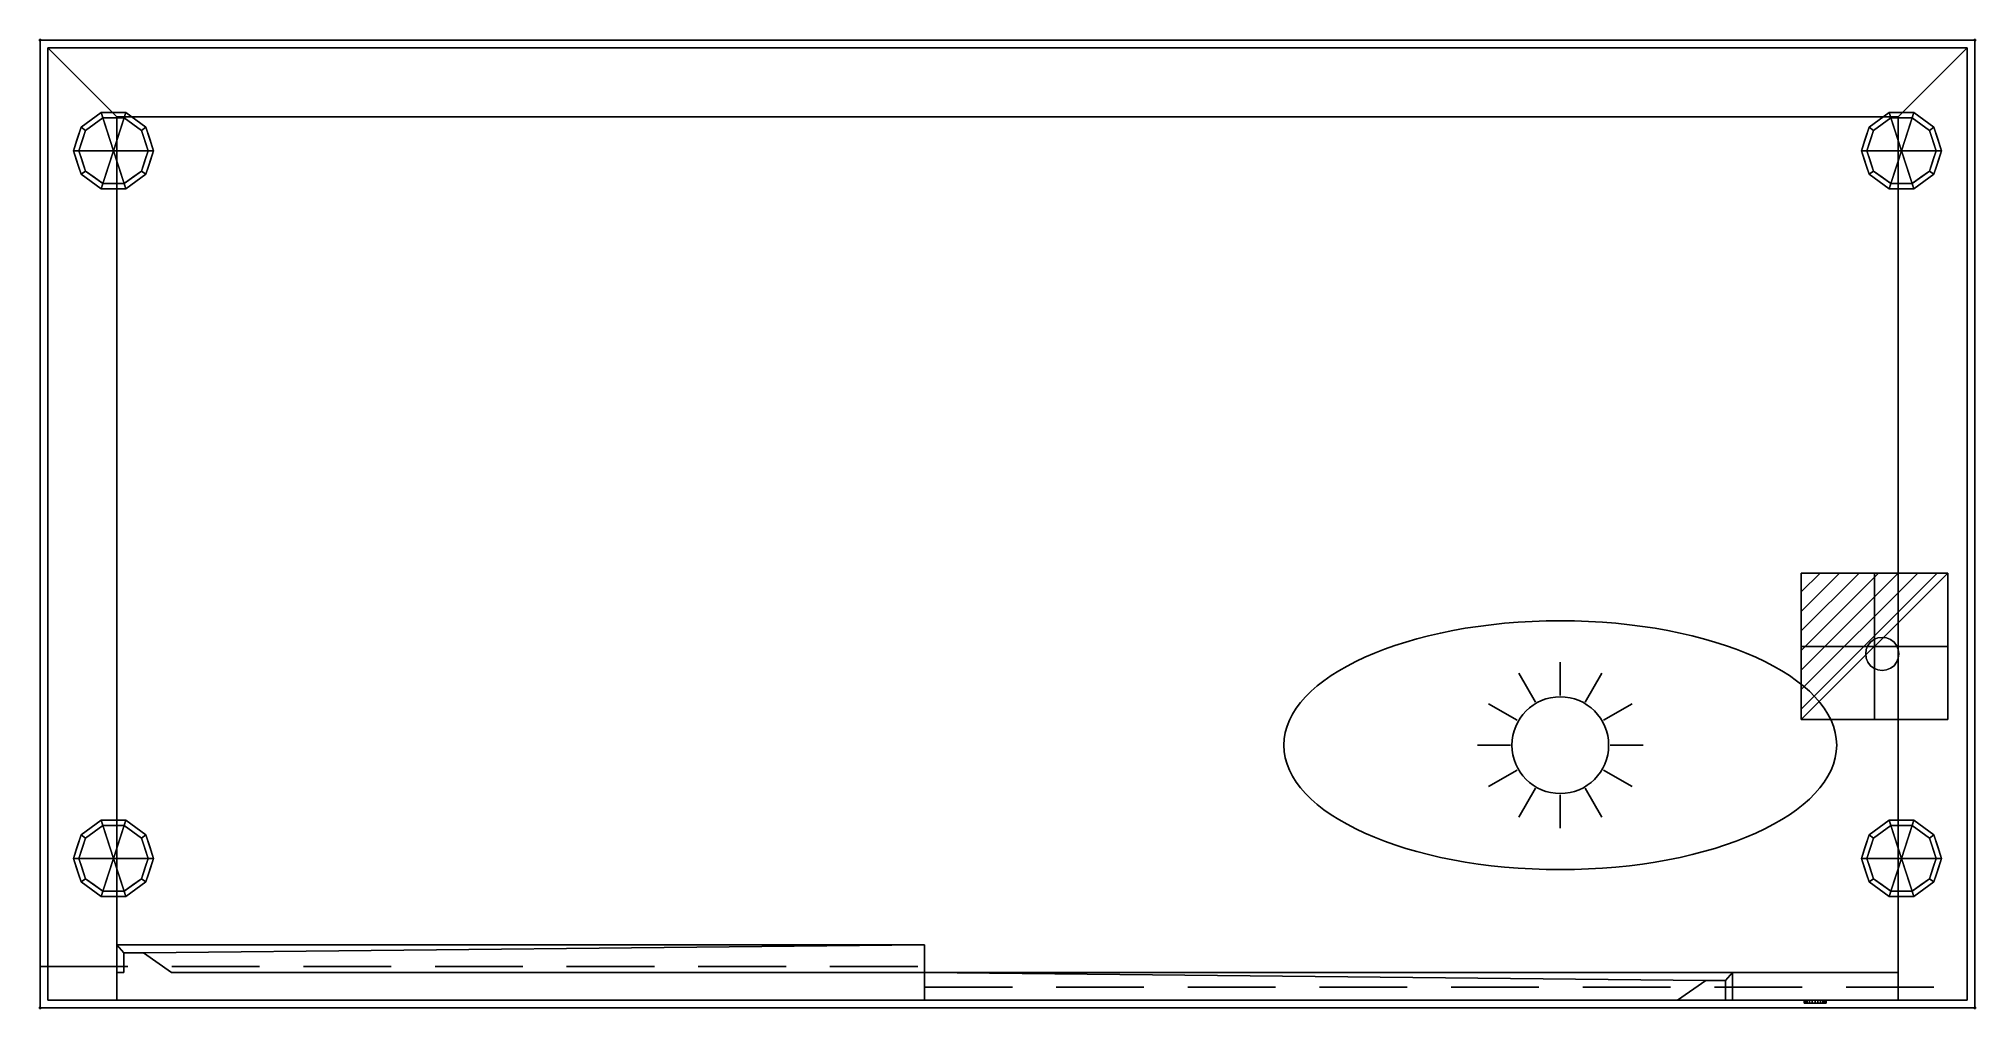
# Model space of a CAD drawing. Header units: millimetres. Extents: x -1 to 1401, y -701 to 1.
import ezdxf

# ---------------------------------------------------------------- set-up
doc = ezdxf.new("R2010")
doc.units = ezdxf.units.MM
doc.header["$PDMODE"] = 34
doc.linetypes.add('NASCOSTA', pattern=[9.525, 6.35, -3.175])
for name, color, linetype in [('IQ_200_2D', 1, 'Continuous'), ('IQ_200_3D', 1, 'Continuous'), ('IQ_204_2D', 7, 'Continuous'), ('IQ_204_3D', 7, 'Continuous'), ('IQ_BLACK_3D', 250, 'Continuous'), ('IQ_BLUE_3D', 5, 'Continuous'), ('IQ_CON_ELECTRICITY_INT', 7, 'Continuous'), ('IQ_INS_3D', 3, 'Continuous')]:
    doc.layers.add(name, color=color, linetype=linetype)

# ---------------------------------------------------------------- blocks, each defined once
blk = doc.blocks.new('*X2')
at = {"color": 0}
for p, q in [((286.774344, 2204.447934), (296.618251, 2214.291842)), ((286.774344, 2205.862148), (295.204037, 2214.291842)), ((286.774344, 2207.276361), (293.789824, 2214.291842)), ((286.774344, 2208.690575), (292.37561, 2214.291842)), ((286.774344, 2210.104788), (290.961397, 2214.291842)), ((286.774344, 2211.519002), (289.547183, 2214.291842)), ((286.774344, 2212.933216), (288.13297, 2214.291842))]:
    blk.add_line(p, q, dxfattribs=at)
blk = doc.blocks.new('ELECTRICITY')
for p, q in [((2.121, 2.121), (-2.121, 2.121)), ((-2.121, 2.121), (-2.121, -2.121)), ((-2.121, -2.121), (2.121, 2.121)), ((2.121, -2.121), (2.121, 2.121)), ((-2.121, -2.121), (2.121, -2.121))]:
    blk.add_line(p, q)
at = {"extrusion": (-1, 0, 0)}
for p, q in [((0, -2.121, 2.121), (0, 2.121, 2.121)), ((0, 2.121, -2.121), (0, -2.121, -2.121)), ((0, 2.121, 2.121), (0, 2.121, -2.121)), ((0, 2.121, -2.121), (0, -2.121, 2.121)), ((0, -2.121, -2.121), (0, -2.121, 2.121))]:
    blk.add_line(p, q, dxfattribs=at)
at = {"extrusion": (0, -1, 0)}
for p, q in [((2.121, 0, 2.121), (-2.121, 0, 2.121)), ((-2.121, 0, -2.121), (2.121, 0, -2.121)), ((-2.121, 0, 2.121), (-2.121, 0, -2.121)), ((-2.121, 0, -2.121), (2.121, 0, 2.121)), ((2.121, 0, -2.121), (2.121, 0, 2.121))]:
    blk.add_line(p, q, dxfattribs=at)
at = {"xscale": 0.4000000000000909, "yscale": 0.4000000000000909, "zscale": 0.4000000000000909}
blk.add_blockref('*X2', (-116.831, -883.595), dxfattribs=at)
at = {"extrusion": (-1, 0, 0), "xscale": 0.3999999999999773, "yscale": 0.3999999999999773, "zscale": 0.3999999999999773}
blk.add_blockref('*X2', (-116.831, -883.595), dxfattribs=at)
at = {"extrusion": (0, -1, 0), "xscale": 0.4000000000000909, "yscale": 0.4000000000000909, "zscale": 0.4000000000000909}
blk.add_blockref('*X2', (-116.831, -883.595), dxfattribs=at)

msp = doc.modelspace()

# ---------------------------------------------------------------- linework, layer by layer
at = {"layer": 'IQ_200_2D'}
for p, q in [((0, 0), (1400, 0)), ((0, -700), (0, 0)), ((1400, 0), (1400, -700)), ((1400, -700), (0, -700))]:
    msp.add_line(p, q, dxfattribs=at)
at = {"layer": 'IQ_200_3D', "lineweight": 9, "invisible_edges": 15}
for points in [[(1145, -444, 150), (1139, -433.6, 150), (1124.5, -435.5, 150), (1121, -444, 150)], [(1139, -433.6, 130.1), (1144.6, -440.9, 130.1), (1121, -444, 130.1), (1124.5, -435.5, 130.1)], [(1143.4, -450, 150), (1121, -444, 150), (1122.6, -450, 150), (1129.9, -455.6, 150)], [(1122.6, -450, 130.1), (1143.4, -450, 130.1), (1129.9, -455.6, 130.1)]]:
    msp.add_3dface(points, dxfattribs=at)
at = {"layer": 'IQ_204_2D'}
for p, q in [((1082, -478.8), (1070, -458)), ((1100, -474), (1100, -450)), ((1118, -478.8), (1130, -458)), ((1068.8, -492), (1048, -480)), ((1131.2, -492), (1152, -480)), ((1064, -510), (1040, -510)), ((1136, -510), (1160, -510)), ((1068.8, -528), (1048, -540)), ((1131.2, -528), (1152, -540)), ((1082, -541.2), (1070, -562)), ((1100, -546), (1100, -570)), ((1118, -541.2), (1130, -562))]:
    msp.add_line(p, q, dxfattribs=at)
at = {"layer": 'IQ_204_2D', "linetype": 'NASCOSTA', "ltscale": 10}
for p, q in [((0, -670), (640, -670)), ((640, -670), (640, -685)), ((640, -685), (1400, -685))]:
    msp.add_line(p, q, dxfattribs=at)
at = {"layer": 'IQ_204_2D'}
msp.add_circle((1100, -510), 35, dxfattribs=at)
msp.add_ellipse((1100, -510), major_axis=(200, 0), ratio=0.45, dxfattribs=at)
at = {"layer": 'IQ_204_3D', "invisible_edges": 15}
for points in [[(1133.5, -428.1, 130.1), (1139.1, -435.4, 130.1), (1115.5, -438.5, 130.1), (1119, -430, 130.1)], [(1139.5, -438.5, 150), (1133.5, -428.1, 150), (1119, -430, 150), (1115.5, -438.5, 150)], [(1137.9, -444.5, 150), (1115.5, -438.5, 150), (1117.1, -444.5, 150), (1124.4, -450.1, 150)], [(1117.1, -444.5, 130.1), (1137.9, -444.5, 130.1), (1124.4, -450.1, 130.1)]]:
    msp.add_3dface(points, dxfattribs=at)
at = {"layer": 'IQ_204_3D', "lineweight": 9}
for points, invisible_edges in [([(1329.9, -432.4, 150), (1327, -433.6, 150), (1324.5, -435.5, 150), (1339, -433.6, 150)], 12), ([(1324.5, -435.5, 130.1), (1327, -433.6, 130.1), (1329.9, -432.4, 130.1), (1339, -433.6, 130.1)], 12), ([(1327, -433.6, 130.1), (1324.5, -435.5, 130.1), (1324.5, -435.5, 150), (1327, -433.6, 150)], 10), ([(1329.9, -432.4, 130.1), (1327, -433.6, 130.1), (1327, -433.6, 150), (1329.9, -432.4, 150)], 10), ([(1329.9, -432.4, 150), (1339, -433.6, 150), (1336.1, -432.4, 150), (1333, -432, 150)], 1), ([(1329.9, -432.4, 130.1), (1333, -432, 130.1), (1336.1, -432.4, 130.1), (1339, -433.6, 130.1)], 8), ([(1333, -432, 130.1), (1329.9, -432.4, 130.1), (1329.9, -432.4, 150), (1333, -432, 150)], 10), ([(1333, -432, 150), (1336.1, -432.4, 150), (1336.1, -432.4, 130.1), (1333, -432, 130.1)], 10), ([(1339, -433.6, 130.1), (1336.1, -432.4, 130.1), (1336.1, -432.4, 150), (1339, -433.6, 150)], 10), ([(1339, -433.6, 150), (1344.6, -440.9, 150), (1343.4, -438, 150), (1341.5, -435.5, 150)], 1), ([(1345, -444, 150), (1344.6, -440.9, 150), (1339, -433.6, 150)], 14), ([(1343.4, -438, 130.1), (1344.6, -440.9, 130.1), (1339, -433.6, 130.1), (1341.5, -435.5, 130.1)], 2), ([(1341.5, -435.5, 130.1), (1339, -433.6, 130.1), (1339, -433.6, 150), (1341.5, -435.5, 150)], 10), ([(1324.5, -435.5, 150), (1322.6, -438, 150), (1321.4, -440.9, 150), (1321, -444, 150)], 8), ([(1321.4, -440.9, 130.1), (1322.6, -438, 130.1), (1324.5, -435.5, 130.1), (1321, -444, 130.1)], 4), ([(1321, -444, 130.1), (1344.6, -440.9, 130.1), (1345, -444, 130.1), (1343.4, -450, 130.1)], 13), ([(1321, -444, 150), (1321.4, -440.9, 150), (1321.4, -440.9, 130.1), (1321, -444, 130.1)], 2), ([(1343.4, -450, 150), (1344.6, -447.1, 150), (1345, -444, 150), (1321, -444, 150)], 12), ([(1322.6, -450, 150), (1321, -444, 150), (1321.4, -447.1, 150)], 1), ([(1321, -444, 130.1), (1343.4, -450, 130.1), (1322.6, -450, 130.1), (1321.4, -447.1, 130.1)], 3), ([(1321, -444, 130.1), (1321.4, -447.1, 130.1), (1321.4, -447.1, 150), (1321, -444, 150)], 2), ([(1322.6, -438, 130.1), (1321.4, -440.9, 130.1), (1321.4, -440.9, 150), (1322.6, -438, 150)], 10), ([(1321.4, -447.1, 130.1), (1322.6, -450, 130.1), (1322.6, -450, 150), (1321.4, -447.1, 150)], 10), ([(1324.5, -435.5, 130.1), (1322.6, -438, 130.1), (1322.6, -438, 150), (1324.5, -435.5, 150)], 10), ([(1343.4, -438, 130.1), (1341.5, -435.5, 130.1), (1341.5, -435.5, 150), (1343.4, -438, 150)], 10), ([(1344.6, -440.9, 130.1), (1343.4, -438, 130.1), (1343.4, -438, 150), (1344.6, -440.9, 150)], 10), ([(1345, -444, 130.1), (1344.6, -447.1, 130.1), (1343.4, -450, 130.1)], 12), ([(1343.4, -450, 130.1), (1344.6, -447.1, 130.1), (1344.6, -447.1, 150), (1343.4, -450, 150)], 10), ([(1345, -444, 130.1), (1344.6, -440.9, 130.1), (1344.6, -440.9, 150), (1345, -444, 150)], 2), ([(1345, -444, 150), (1344.6, -447.1, 150), (1344.6, -447.1, 130.1), (1345, -444, 130.1)], 2), ([(1324.5, -452.5, 150), (1327, -454.4, 150), (1329.9, -455.6, 150), (1322.6, -450, 150)], 4), ([(1324.5, -452.5, 130.1), (1322.6, -450, 130.1), (1329.9, -455.6, 130.1), (1327, -454.4, 130.1)], 2), ([(1322.6, -450, 130.1), (1324.5, -452.5, 130.1), (1324.5, -452.5, 150), (1322.6, -450, 150)], 10), ([(1324.5, -452.5, 130.1), (1327, -454.4, 130.1), (1327, -454.4, 150), (1324.5, -452.5, 150)], 10), ([(1327, -454.4, 130.1), (1329.9, -455.6, 130.1), (1329.9, -455.6, 150), (1327, -454.4, 150)], 10), ([(1339, -454.4, 150), (1341.5, -452.5, 150), (1343.4, -450, 150), (1329.9, -455.6, 150)], 12), ([(1339, -454.4, 130.1), (1329.9, -455.6, 130.1), (1343.4, -450, 130.1), (1341.5, -452.5, 130.1)], 3), ([(1333, -456, 150), (1336.1, -455.6, 150), (1339, -454.4, 150), (1329.9, -455.6, 150)], 4), ([(1339, -454.4, 130.1), (1336.1, -455.6, 130.1), (1333, -456, 130.1), (1329.9, -455.6, 130.1)], 8), ([(1333, -456, 150), (1329.9, -455.6, 150), (1329.9, -455.6, 130.1), (1333, -456, 130.1)], 10), ([(1333, -456, 130.1), (1336.1, -455.6, 130.1), (1336.1, -455.6, 150), (1333, -456, 150)], 10), ([(1336.1, -455.6, 130.1), (1339, -454.4, 130.1), (1339, -454.4, 150), (1336.1, -455.6, 150)], 10), ([(1339, -454.4, 130.1), (1341.5, -452.5, 130.1), (1341.5, -452.5, 150), (1339, -454.4, 150)], 10), ([(1341.5, -452.5, 130.1), (1343.4, -450, 130.1), (1343.4, -450, 150), (1341.5, -452.5, 150)], 10)]:
    msp.add_3dface(points, dxfattribs=dict(at, invisible_edges=invisible_edges))
at = {"layer": 'IQ_INS_3D'}
for p in [(0, 0), (1400, 0), (0, -700), (1400, -700)]:
    msp.add_point(p, dxfattribs=at)

# ---------------------------------------------------------------- block references
at = {"layer": 'IQ_CON_ELECTRICITY_INT', "xscale": 25, "yscale": 25, "zscale": 25}
msp.add_blockref('ELECTRICITY', (1327.4, -438.5), dxfattribs=at)

# ---------------------------------------------------------------- meshes
at = {"layer": 'IQ_200_3D', "lineweight": 9}
mesh = msp.add_polyface(dxfattribs=at)
corners = [(0, 0, 900), (0, -700, 900), (1400, -700, 900), (1400, 0, 900)]
mesh.append_faces([[corners[k] for k in face] for face in [(0, 1, 2, 3)]])
mesh = msp.add_polyface(dxfattribs=at)
corners = [(1400, -700, 850), (0, -700, 850), (0, 0, 850), (1400, 0, 850)]
mesh.append_faces([[corners[k] for k in face] for face in [(0, 1, 2, 3)]])
mesh = msp.add_polyface(dxfattribs=at)
corners = [(1400, 0, 900), (1400, 0, 850), (0, 0, 850), (0, 0, 900)]
mesh.append_faces([[corners[k] for k in face] for face in [(0, 1, 2, 3)]])
mesh = msp.add_polyface(dxfattribs=at)
corners = [(0, 0, 900), (0, 0, 850), (0, -700, 850), (0, -700, 900)]
mesh.append_faces([[corners[k] for k in face] for face in [(0, 1, 2, 3)]])
mesh = msp.add_polyface(dxfattribs=at)
corners = [(1394.5, -5.5, 850), (5.5, -5.5, 850), (5.5, -694.5, 850), (55.5, -694.5, 850), (55.5, -55.5, 850), (1344.5, -55.5, 850), (1344.5, -694.5, 850), (1394.5, -694.5, 850)]
mesh.append_faces([[corners[k] for k in face] for face in [(4, 1, 2, 3)]], dxfattribs={"vtx0": -1})
mesh.append_faces([[corners[k] for k in face] for face in [(7, 0, 5, 6)]], dxfattribs={"vtx1": -1})
mesh.append_faces([[corners[k] for k in face] for face in [(4, 5, 0, 1)]], dxfattribs={"vtx1": -1, "vtx3": -1})
mesh = msp.add_polyface(dxfattribs=at)
corners = [(1394.5, -694.5, 150), (5.5, -694.5, 150), (5.5, -5.5, 150), (1394.5, -5.5, 150)]
mesh.append_faces([[corners[k] for k in face] for face in [(0, 1, 2, 3)]])
mesh = msp.add_polyface(dxfattribs=at)
corners = [(1394.5, -5.5, 850), (1394.5, -5.5, 150), (5.5, -5.5, 150), (5.5, -5.5, 850)]
mesh.append_faces([[corners[k] for k in face] for face in [(0, 1, 2, 3)]])
mesh = msp.add_polyface(dxfattribs=at)
corners = [(5.5, -5.5, 850), (5.5, -5.5, 150), (5.5, -694.5, 150), (5.5, -694.5, 850)]
mesh.append_faces([[corners[k] for k in face] for face in [(0, 1, 2, 3)]])
mesh = msp.add_polyface(dxfattribs=at)
corners = [(1394.5, -694.5, 850), (1394.5, -694.5, 150), (1394.5, -5.5, 150), (1394.5, -5.5, 850)]
mesh.append_faces([[corners[k] for k in face] for face in [(0, 1, 2, 3)]])
mesh = msp.add_polyface(dxfattribs=at)
corners = [(1400, -700, 900), (1400, -700, 850), (1400, 0, 850), (1400, 0, 900)]
mesh.append_faces([[corners[k] for k in face] for face in [(0, 1, 2, 3)]])
mesh = msp.add_polyface(dxfattribs=at)
corners = [(55.5, -55.5, 200), (1344.5, -55.5, 200), (1344.5, -55.5, 850), (55.5, -55.5, 850)]
mesh.append_faces([[corners[k] for k in face] for face in [(0, 1, 2, 3)]])
mesh = msp.add_polyface(dxfattribs=at)
corners = [(55.5, -55.5, 200), (55.5, -694.5, 200), (1344.5, -694.5, 200), (1344.5, -55.5, 200)]
mesh.append_faces([[corners[k] for k in face] for face in [(0, 1, 2, 3)]])
mesh = msp.add_polyface(dxfattribs=at)
corners = [(55.5, -55.5, 850), (55.5, -694.5, 850), (55.5, -694.5, 200), (55.5, -55.5, 200)]
mesh.append_faces([[corners[k] for k in face] for face in [(0, 1, 2, 3)]])
mesh = msp.add_polyface(dxfattribs=at)
corners = [(1344.5, -55.5, 200), (1344.5, -694.5, 200), (1344.5, -694.5, 850), (1344.5, -55.5, 850)]
mesh.append_faces([[corners[k] for k in face] for face in [(0, 1, 2, 3)]])
mesh = msp.add_polyface(dxfattribs=at)
corners = [(55.5, -654.5, 200), (640, -654.5, 200), (640, -674.5, 200), (95.1, -674.5, 200), (74.7, -660.2, 200), (60.5, -660.2, 200), (60.5, -674.5, 200), (55.5, -674.5, 200)]
mesh.append_faces([[corners[k] for k in face] for face in [(7, 0, 5, 6), (3, 4, 1, 2)]], dxfattribs={"vtx1": -1})
mesh.append_faces([[corners[k] for k in face] for face in [(4, 5, 0, 1)]], dxfattribs={"vtx1": -1, "vtx3": -1})
mesh = msp.add_polyface(dxfattribs=at)
corners = [(55.5, -654.5, 850), (55.5, -674.5, 850), (60.5, -674.5, 850), (60.5, -660.2, 850), (74.7, -660.2, 850), (95.1, -674.5, 850), (640, -674.5, 850), (640, -654.5, 850)]
mesh.append_faces([[corners[k] for k in face] for face in [(0, 3, 4, 7)]], dxfattribs={"vtx0": -1, "vtx2": -1})
mesh.append_faces([[corners[k] for k in face] for face in [(5, 6, 7, 4), (1, 2, 3, 0)]], dxfattribs={"vtx2": -1})
mesh = msp.add_polyface(dxfattribs=at)
corners = [(55.5, -654.5, 850), (640, -654.5, 850), (640, -654.5, 200), (55.5, -654.5, 200)]
mesh.append_faces([[corners[k] for k in face] for face in [(0, 1, 2, 3)]])
mesh = msp.add_polyface(dxfattribs=at)
corners = [(55.5, -674.5, 850), (55.5, -654.5, 850), (55.5, -654.5, 200), (55.5, -674.5, 200)]
mesh.append_faces([[corners[k] for k in face] for face in [(0, 1, 2, 3)]])
mesh = msp.add_polyface(dxfattribs=at)
corners = [(640, -654.5, 850), (640, -674.5, 850), (640, -674.5, 200), (640, -654.5, 200)]
mesh.append_faces([[corners[k] for k in face] for face in [(0, 1, 2, 3)]])
mesh = msp.add_polyface(dxfattribs=at)
corners = [(60.5, -660.2, 850), (60.5, -674.5, 850), (60.5, -674.5, 200), (60.5, -660.2, 200)]
mesh.append_faces([[corners[k] for k in face] for face in [(0, 1, 2, 3)]])
mesh = msp.add_polyface(dxfattribs=at)
corners = [(74.7, -660.2, 850), (60.5, -660.2, 850), (60.5, -660.2, 200), (74.7, -660.2, 200)]
mesh.append_faces([[corners[k] for k in face] for face in [(0, 1, 2, 3)]])
mesh = msp.add_polyface(dxfattribs=at)
corners = [(95.1, -674.5, 850), (74.7, -660.2, 850), (74.7, -660.2, 200), (95.1, -674.5, 200)]
mesh.append_faces([[corners[k] for k in face] for face in [(0, 1, 2, 3)]])
mesh = msp.add_polyface(dxfattribs=at)
corners = [(60.5, -674.5, 850), (55.5, -674.5, 850), (55.5, -674.5, 200), (60.5, -674.5, 200)]
mesh.append_faces([[corners[k] for k in face] for face in [(0, 1, 2, 3)]])
mesh = msp.add_polyface(dxfattribs=at)
corners = [(640, -674.5, 850), (95.1, -674.5, 850), (95.1, -674.5, 200), (640, -674.5, 200)]
mesh.append_faces([[corners[k] for k in face] for face in [(0, 1, 2, 3)]])
mesh = msp.add_polyface(dxfattribs=at)
corners = [(1224.5, -674.5, 200), (1224.5, -694.5, 200), (1219.5, -694.5, 200), (1219.5, -680.2, 200), (1205.3, -680.2, 200), (1184.9, -694.5, 200), (640, -694.5, 200), (640, -674.5, 200)]
mesh.append_faces([[corners[k] for k in face] for face in [(3, 0, 1, 2), (7, 4, 5, 6)]], dxfattribs={"vtx0": -1})
mesh.append_faces([[corners[k] for k in face] for face in [(0, 3, 4, 7)]], dxfattribs={"vtx0": -1, "vtx2": -1})
mesh = msp.add_polyface(dxfattribs=at)
corners = [(1224.5, -674.5, 850), (640, -674.5, 850), (640, -694.5, 850), (1184.9, -694.5, 850), (1205.3, -680.2, 850), (1219.5, -680.2, 850), (1219.5, -694.5, 850), (1224.5, -694.5, 850)]
mesh.append_faces([[corners[k] for k in face] for face in [(3, 4, 1, 2), (7, 0, 5, 6)]], dxfattribs={"vtx1": -1})
mesh.append_faces([[corners[k] for k in face] for face in [(0, 1, 4, 5)]], dxfattribs={"vtx1": -1, "vtx3": -1})
mesh = msp.add_polyface(dxfattribs=at)
corners = [(640, -694.5, 850), (640, -674.5, 850), (640, -674.5, 200), (640, -694.5, 200)]
mesh.append_faces([[corners[k] for k in face] for face in [(0, 1, 2, 3)]])
mesh = msp.add_polyface(dxfattribs=at)
corners = [(640, -674.5, 850), (1224.5, -674.5, 850), (1224.5, -674.5, 200), (640, -674.5, 200)]
mesh.append_faces([[corners[k] for k in face] for face in [(0, 1, 2, 3)]])
mesh = msp.add_polyface(dxfattribs=at)
corners = [(1205.3, -680.2, 850), (1184.9, -694.5, 850), (1184.9, -694.5, 200), (1205.3, -680.2, 200)]
mesh.append_faces([[corners[k] for k in face] for face in [(0, 1, 2, 3)]])
mesh = msp.add_polyface(dxfattribs=at)
corners = [(1219.5, -680.2, 850), (1205.3, -680.2, 850), (1205.3, -680.2, 200), (1219.5, -680.2, 200)]
mesh.append_faces([[corners[k] for k in face] for face in [(0, 1, 2, 3)]])
mesh = msp.add_polyface(dxfattribs=at)
corners = [(1219.5, -694.5, 850), (1219.5, -680.2, 850), (1219.5, -680.2, 200), (1219.5, -694.5, 200)]
mesh.append_faces([[corners[k] for k in face] for face in [(0, 1, 2, 3)]])
mesh = msp.add_polyface(dxfattribs=at)
corners = [(1224.5, -674.5, 850), (1224.5, -694.5, 850), (1224.5, -694.5, 200), (1224.5, -674.5, 200)]
mesh.append_faces([[corners[k] for k in face] for face in [(0, 1, 2, 3)]])
mesh = msp.add_polyface(dxfattribs=at)
corners = [(1224.5, -674.5, 850), (1344.5, -674.5, 850), (1344.5, -674.5, 767.5), (1344.5, -674.5, 200), (1224.5, -674.5, 200), (1224.5, -674.5, 767.5)]
mesh.append_faces([[corners[k] for k in face] for face in [(1, 2, 5, 0)]], dxfattribs={"vtx1": -1})
mesh.append_faces([[corners[k] for k in face] for face in [(2, 3, 4, 5)]], dxfattribs={"vtx3": -1})
mesh = msp.add_polyface(dxfattribs=at)
corners = [(1344.5, -674.5, 850), (1224.5, -674.5, 850), (1224.5, -694.5, 850), (1344.5, -694.5, 850)]
mesh.append_faces([[corners[k] for k in face] for face in [(0, 1, 2, 3)]])
mesh = msp.add_polyface(dxfattribs=at)
corners = [(1224.5, -674.5, 850), (1224.5, -674.5, 767.5), (1224.5, -694.5, 767.5), (1224.5, -694.5, 850)]
mesh.append_faces([[corners[k] for k in face] for face in [(0, 1, 2, 3)]])
mesh = msp.add_polyface(dxfattribs=at)
corners = [(1224.5, -674.5, 200), (1344.5, -674.5, 200), (1344.5, -694.5, 200), (1224.5, -694.5, 200)]
mesh.append_faces([[corners[k] for k in face] for face in [(0, 1, 2, 3)]])
mesh = msp.add_polyface(dxfattribs=at)
corners = [(1224.5, -674.5, 767.5), (1224.5, -674.5, 200), (1224.5, -694.5, 200), (1224.5, -694.5, 767.5)]
mesh.append_faces([[corners[k] for k in face] for face in [(0, 1, 2, 3)]])
mesh = msp.add_polyface(dxfattribs=at)
corners = [(1344.5, -674.5, 767.5), (1344.5, -674.5, 850), (1344.5, -694.5, 850), (1344.5, -694.5, 767.5)]
mesh.append_faces([[corners[k] for k in face] for face in [(0, 1, 2, 3)]])
mesh = msp.add_polyface(dxfattribs=at)
corners = [(1344.5, -674.5, 200), (1344.5, -674.5, 767.5), (1344.5, -694.5, 767.5), (1344.5, -694.5, 200)]
mesh.append_faces([[corners[k] for k in face] for face in [(0, 1, 2, 3)]])
mesh = msp.add_polyface(dxfattribs=at)
corners = [(0, -700, 900), (0, -700, 850), (1400, -700, 850), (1400, -700, 900)]
mesh.append_faces([[corners[k] for k in face] for face in [(0, 1, 2, 3)]])
mesh = msp.add_polyface(dxfattribs=at)
corners = [(5.5, -694.5, 150), (1394.5, -694.5, 150), (1394.5, -694.5, 850), (1344.5, -694.5, 850), (1344.5, -694.5, 200), (55.5, -694.5, 200), (55.5, -694.5, 850), (5.5, -694.5, 850)]
mesh.append_faces([[corners[k] for k in face] for face in [(4, 5, 0, 1)]], dxfattribs={"vtx1": -1, "vtx3": -1})
mesh.append_faces([[corners[k] for k in face] for face in [(2, 3, 4, 1)]], dxfattribs={"vtx2": -1})
mesh.append_faces([[corners[k] for k in face] for face in [(5, 6, 7, 0)]], dxfattribs={"vtx3": -1})
mesh = msp.add_polyface(dxfattribs=at)
corners = [(1184.9, -694.5, 850), (640, -694.5, 850), (640, -694.5, 200), (1184.9, -694.5, 200)]
mesh.append_faces([[corners[k] for k in face] for face in [(0, 1, 2, 3)]])
mesh = msp.add_polyface(dxfattribs=at)
corners = [(1224.5, -694.5, 850), (1219.5, -694.5, 850), (1219.5, -694.5, 200), (1224.5, -694.5, 200)]
mesh.append_faces([[corners[k] for k in face] for face in [(0, 1, 2, 3)]])
mesh = msp.add_polyface(dxfattribs=at)
corners = [(1224.5, -694.5, 850), (1224.5, -694.5, 767.5), (1224.5, -694.5, 200), (1344.5, -694.5, 200), (1344.5, -694.5, 767.5), (1344.5, -694.5, 850), (1244.5, -694.5, 663.2), (1324.5, -694.5, 663.2), (1325.8, -694.5, 663.1), (1327, -694.5, 662.6), (1328, -694.5, 661.8), (1328.8, -694.5, 660.7), (1329.3, -694.5, 659.5), (1329.5, -694.5, 658.2), (1329.5, -694.5, 633.2), (1329.3, -694.5, 631.9), (1328.8, -694.5, 630.7), (1328, -694.5, 629.7), (1327, -694.5, 628.9), (1325.8, -694.5, 628.4), (1324.5, -694.5, 628.2), (1244.5, -694.5, 628.2), (1243.2, -694.5, 628.4), (1242, -694.5, 628.9), (1241, -694.5, 629.7), (1240.2, -694.5, 630.7), (1239.7, -694.5, 631.9), (1239.5, -694.5, 633.2), (1239.5, -694.5, 658.2), (1239.7, -694.5, 659.5), (1240.2, -694.5, 660.7), (1241, -694.5, 661.8), (1242, -694.5, 662.6), (1243.2, -694.5, 663.1), (1271.7, -694.5, 618.2), (1296.7, -694.5, 618.2), (1296.7, -694.5, 593.2), (1271.7, -694.5, 593.2), (1232.5, -694.5, 755.3), (1336.5, -694.5, 755.3), (1336.5, -694.5, 745.3), (1232.5, -694.5, 745.3), (1232.5, -694.5, 742.9), (1336.5, -694.5, 742.9), (1336.5, -694.5, 732.9), (1232.5, -694.5, 732.9), (1232.5, -694.5, 730.4), (1336.5, -694.5, 730.4), (1336.5, -694.5, 720.4), (1232.5, -694.5, 720.4), (1232.5, -694.5, 717.9), (1336.5, -694.5, 717.9), (1336.5, -694.5, 707.9), (1232.5, -694.5, 707.9), (1232.5, -694.5, 705.5), (1336.5, -694.5, 705.5), (1336.5, -694.5, 695.5), (1232.5, -694.5, 695.5), (1232.5, -694.5, 693), (1336.5, -694.5, 693), (1336.5, -694.5, 683), (1232.5, -694.5, 683), (1232.5, -694.5, 570.3), (1336.5, -694.5, 570.3), (1336.5, -694.5, 560.3), (1232.5, -694.5, 560.3), (1232.5, -694.5, 407.9), (1336.5, -694.5, 407.9), (1336.5, -694.5, 397.9), (1232.5, -694.5, 397.9), (1232.5, -694.5, 395.4), (1336.5, -694.5, 395.4), (1336.5, -694.5, 385.4), (1232.5, -694.5, 385.4), (1232.5, -694.5, 382.9), (1336.5, -694.5, 382.9), (1336.5, -694.5, 372.9), (1232.5, -694.5, 372.9), (1232.5, -694.5, 370.5), (1336.5, -694.5, 370.5), (1336.5, -694.5, 360.5), (1232.5, -694.5, 360.5), (1232.5, -694.5, 358), (1336.5, -694.5, 358), (1336.5, -694.5, 348), (1232.5, -694.5, 348), (1232.5, -694.5, 345.6), (1336.5, -694.5, 345.6), (1336.5, -694.5, 335.6), (1232.5, -694.5, 335.6), (1232.5, -694.5, 333.1), (1336.5, -694.5, 333.1), (1336.5, -694.5, 323.1), (1232.5, -694.5, 323.1), (1232.5, -694.5, 320.7), (1336.5, -694.5, 320.7), (1336.5, -694.5, 310.7), (1232.5, -694.5, 310.7), (1232.5, -694.5, 308.2), (1336.5, -694.5, 308.2), (1336.5, -694.5, 298.2), (1232.5, -694.5, 298.2), (1232.5, -694.5, 295.8), (1336.5, -694.5, 295.8), (1336.5, -694.5, 285.8), (1232.5, -694.5, 285.8), (1232.5, -694.5, 283.3), (1336.5, -694.5, 283.3), (1336.5, -694.5, 273.3), (1232.5, -694.5, 273.3), (1232.5, -694.5, 270.9), (1336.5, -694.5, 270.9), (1336.5, -694.5, 260.9), (1232.5, -694.5, 260.9), (1232.5, -694.5, 258.4), (1336.5, -694.5, 258.4), (1336.5, -694.5, 248.4), (1232.5, -694.5, 248.4), (1232.5, -694.5, 246), (1336.5, -694.5, 246), (1336.5, -694.5, 236), (1232.5, -694.5, 236), (1232.5, -694.5, 233.5), (1336.5, -694.5, 233.5), (1336.5, -694.5, 223.5), (1232.5, -694.5, 223.5), (1232.5, -694.5, 557.9), (1336.5, -694.5, 557.9), (1336.5, -694.5, 547.9), (1232.5, -694.5, 547.9), (1232.5, -694.5, 545.4), (1336.5, -694.5, 545.4), (1336.5, -694.5, 535.4), (1232.5, -694.5, 535.4), (1232.5, -694.5, 532.9), (1336.5, -694.5, 532.9), (1336.5, -694.5, 522.9), (1232.5, -694.5, 522.9), (1232.5, -694.5, 520.5), (1336.5, -694.5, 520.5), (1336.5, -694.5, 510.5), (1232.5, -694.5, 510.5), (1232.5, -694.5, 508), (1336.5, -694.5, 508), (1336.5, -694.5, 498), (1232.5, -694.5, 498), (1232.5, -694.5, 495.6), (1336.5, -694.5, 495.6), (1336.5, -694.5, 485.6), (1232.5, -694.5, 485.6), (1232.5, -694.5, 483.1), (1336.5, -694.5, 483.1), (1336.5, -694.5, 473.1), (1232.5, -694.5, 473.1), (1232.5, -694.5, 470.7), (1336.5, -694.5, 470.7), (1336.5, -694.5, 460.7), (1232.5, -694.5, 460.7), (1232.5, -694.5, 458.2), (1336.5, -694.5, 458.2), (1336.5, -694.5, 448.2), (1232.5, -694.5, 448.2), (1232.5, -694.5, 445.8), (1336.5, -694.5, 445.8), (1336.5, -694.5, 435.8), (1232.5, -694.5, 435.8), (1232.5, -694.5, 433.3), (1336.5, -694.5, 433.3), (1336.5, -694.5, 423.3), (1232.5, -694.5, 423.3), (1232.5, -694.5, 420.9), (1336.5, -694.5, 420.9), (1336.5, -694.5, 410.9), (1232.5, -694.5, 410.9)]
mesh.append_faces([[corners[k] for k in face] for face in [(26, 62, 25), (24, 62, 23), (31, 61, 30), (25, 62, 24), (34, 21, 37), (23, 62, 22), (28, 61, 27), (94, 2, 97), (158, 2, 161), (9, 60, 8), (13, 60, 12), (11, 60, 10), (20, 63, 19), (18, 63, 17), (19, 63, 18), (164, 3, 163), (72, 3, 71), (100, 3, 99)]], dxfattribs={"vtx0": -1, "vtx1": -1})
mesh.append_faces([[corners[k] for k in face] for face in [(54, 53, 1, 57), (27, 61, 62, 26), (61, 1, 62), (98, 97, 2, 101), (2, 90, 89), (106, 105, 2), (162, 161, 2, 165), (2, 154, 153), (2, 170, 169), (132, 135, 4, 131), (128, 131, 4, 127), (159, 3, 156), (79, 3, 76), (171, 3, 168), (95, 3, 92), (3, 104, 107)]], dxfattribs={"vtx0": -1, "vtx1": -1, "vtx2": -1})
mesh.append_faces([[corners[k] for k in face] for face in [(1, 42, 41, 38), (1, 146, 145, 142), (1, 142, 141, 138), (62, 37, 21, 22), (2, 94, 93, 90), (2, 118, 117, 114), (2, 110, 109, 106), (2, 114, 113, 110), (2, 158, 157, 154), (2, 66, 173, 170), (3, 152, 155, 156), (3, 164, 167, 168), (3, 72, 75, 76), (3, 84, 87, 88), (3, 88, 91, 92), (3, 100, 103, 104), (3, 116, 119, 120)]], dxfattribs={"vtx0": -1, "vtx1": -1, "vtx3": -1})
mesh.append_faces([[corners[k] for k in face] for face in [(45, 46, 47, 44), (53, 54, 55, 52), (49, 50, 51, 48), (1, 49, 46), (59, 56, 57, 58), (145, 146, 147, 144), (41, 42, 43, 40), (61, 29, 30), (61, 28, 29), (61, 32, 33), (61, 33, 6), (61, 31, 32), (141, 142, 143, 140), (137, 138, 139, 136), (35, 20, 21, 34), (2, 153, 150, 1), (2, 69, 66), (60, 9, 10), (60, 11, 12), (60, 13, 14), (61, 6, 7), (3, 115, 116), (3, 83, 84)]], dxfattribs={"vtx0": -1, "vtx2": -1})
mesh.append_faces([[corners[k] for k in face] for face in [(1, 38, 39, 4), (1, 53, 50, 49), (1, 61, 58, 57), (2, 105, 102, 101), (2, 89, 86, 85), (2, 85, 82, 81), (2, 169, 166, 165), (2, 77, 74, 73), (2, 81, 78, 77), (2, 73, 70, 69), (20, 35, 36, 63), (4, 135, 136, 139), (4, 139, 140, 143), (4, 47, 48, 51), (4, 51, 52, 55), (4, 39, 40, 43), (4, 43, 44, 47), (4, 55, 56, 59), (4, 143, 144, 147), (4, 59, 60, 63), (4, 63, 64, 127), (4, 147, 148, 151), (3, 159, 160, 163), (3, 171, 172, 67), (3, 67, 68, 71), (3, 79, 80, 83), (3, 95, 96, 99), (3, 107, 108, 111), (3, 111, 112, 115)]], dxfattribs={"vtx0": -1, "vtx2": -1, "vtx3": -1})
mesh.append_faces([[corners[k] for k in face] for face in [(0, 1, 4, 5)]], dxfattribs={"vtx1": -1})
mesh.append_faces([[corners[k] for k in face] for face in [(125, 122, 2), (15, 16, 63), (16, 17, 63)]], dxfattribs={"vtx1": -1, "vtx2": -1})
mesh.append_faces([[corners[k] for k in face] for face in [(45, 42, 1, 46), (65, 62, 1, 126), (129, 126, 1, 130), (133, 130, 1, 134), (149, 146, 1, 150), (137, 134, 1, 138), (121, 118, 2, 122), (14, 15, 63, 60), (123, 124, 3, 120)]], dxfattribs={"vtx1": -1, "vtx2": -1, "vtx3": -1})
mesh.append_faces([[corners[k] for k in face] for face in [(36, 37, 62, 63), (64, 65, 126, 127), (60, 61, 7, 8), (132, 133, 134, 135), (96, 97, 98, 99), (100, 101, 102, 103), (84, 85, 86, 87), (88, 89, 90, 91), (92, 93, 94, 95), (116, 117, 118, 119), (124, 125, 2, 3), (104, 105, 106, 107), (108, 109, 110, 111), (112, 113, 114, 115), (120, 121, 122, 123), (160, 161, 162, 163), (164, 165, 166, 167), (148, 149, 150, 151), (152, 153, 154, 155), (156, 157, 158, 159), (72, 73, 74, 75), (76, 77, 78, 79), (168, 169, 170, 171), (172, 173, 66, 67), (68, 69, 70, 71), (80, 81, 82, 83), (130, 131, 128, 129), (151, 152, 3, 4)]], dxfattribs={"vtx1": -1, "vtx3": -1})
at = {"layer": 'IQ_204_3D', "lineweight": 9}
mesh = msp.add_polyface(dxfattribs=at)
corners = [(53.1, -80, 150), (82.1, -80, 150), (76.6, -63, 150), (62.1, -52.4, 150), (44.1, -52.4, 150), (29.6, -63, 150), (24.1, -80, 150)]
mesh.append_faces([[corners[k] for k in face] for face in [(0, 4, 5, 6)]], dxfattribs={"vtx0": -1})
mesh.append_faces([[corners[k] for k in face] for face in [(0, 3, 4)]], dxfattribs={"vtx0": -1, "vtx2": -1})
mesh.append_faces([[corners[k] for k in face] for face in [(0, 1, 2, 3)]], dxfattribs={"vtx3": -1})
mesh = msp.add_polyface(dxfattribs=at)
corners = [(24.1, -80, 150), (29.6, -63, 150), (44.1, -52.4, 150), (62.1, -52.4, 150), (76.6, -63, 150), (82.1, -80, 150), (82.1, -80, 25), (76.6, -63, 25), (62.1, -52.4, 25), (44.1, -52.4, 25), (29.6, -63, 25), (24.1, -80, 25), (69.3, -57.7, 150), (69.3, -57.7, 25), (79.3, -71.5, 25), (79.3, -71.5, 150), (53.1, -52.4, 150), (53.1, -52.4, 25), (36.9, -57.7, 25), (36.9, -57.7, 150), (26.4, -72.9, 25), (26.9, -71.5, 150), (28, -67.9, 25)]
mesh.append_faces([[corners[k] for k in face] for face in [(22, 1, 10), (1, 22, 21)]], dxfattribs={"vtx0": -1, "vtx1": -1})
mesh.append_faces([[corners[k] for k in face] for face in [(20, 0, 21)]], dxfattribs={"vtx0": -1, "vtx2": -1})
mesh.append_faces([[corners[k] for k in face] for face in [(22, 20, 21)]], dxfattribs={"vtx1": -1, "vtx2": -1})
mesh.append_faces([[corners[k] for k in face] for face in [(2, 16, 17, 9), (13, 8, 3, 12), (4, 15, 14, 7), (7, 13, 12, 4), (9, 18, 19, 2), (16, 3, 8, 17), (1, 19, 18, 10)]], dxfattribs={"vtx1": -1, "vtx3": -1})
mesh.append_faces([[corners[k] for k in face] for face in [(5, 6, 14, 15), (20, 11, 0)]], dxfattribs={"vtx2": -1})
mesh = msp.add_polyface(dxfattribs=at)
corners = [(24.1, -80, 25), (29.6, -63, 25), (44.1, -52.4, 25), (62.1, -52.4, 25), (76.6, -63, 25), (82.1, -80, 25), (78.1, -80, 25), (73.3, -65.3, 25), (60.8, -56.2, 25), (45.4, -56.2, 25), (32.9, -65.3, 25), (28.1, -80, 25)]
mesh.append_faces([[corners[k] for k in face] for face in [(10, 1, 2, 9)]], dxfattribs={"vtx0": -1, "vtx2": -1})
mesh.append_faces([[corners[k] for k in face] for face in [(6, 7, 4, 5)]], dxfattribs={"vtx1": -1})
mesh.append_faces([[corners[k] for k in face] for face in [(8, 9, 2, 3), (7, 8, 3, 4)]], dxfattribs={"vtx1": -1, "vtx3": -1})
mesh.append_faces([[corners[k] for k in face] for face in [(11, 0, 1, 10)]], dxfattribs={"vtx2": -1})
mesh = msp.add_polyface(dxfattribs=at)
corners = [(1346.9, -80, 150), (1375.9, -80, 150), (1370.4, -63, 150), (1355.9, -52.4, 150), (1337.9, -52.4, 150), (1323.4, -63, 150), (1317.9, -80, 150)]
mesh.append_faces([[corners[k] for k in face] for face in [(0, 4, 5, 6)]], dxfattribs={"vtx0": -1})
mesh.append_faces([[corners[k] for k in face] for face in [(0, 3, 4)]], dxfattribs={"vtx0": -1, "vtx2": -1})
mesh.append_faces([[corners[k] for k in face] for face in [(0, 1, 2, 3)]], dxfattribs={"vtx3": -1})
mesh = msp.add_polyface(dxfattribs=at)
corners = [(1317.9, -80, 150), (1323.4, -63, 150), (1337.9, -52.4, 150), (1355.9, -52.4, 150), (1370.4, -63, 150), (1375.9, -80, 150), (1375.9, -80, 25), (1370.4, -63, 25), (1355.9, -52.4, 25), (1337.9, -52.4, 25), (1323.4, -63, 25), (1317.9, -80, 25), (1363.1, -57.7, 150), (1363.1, -57.7, 25), (1373.1, -71.5, 25), (1373.1, -71.5, 150), (1346.9, -52.4, 150), (1346.9, -52.4, 25), (1330.7, -57.7, 25), (1330.7, -57.7, 150), (1320.2, -72.9, 25), (1320.7, -71.5, 150), (1321.8, -67.9, 25)]
mesh.append_faces([[corners[k] for k in face] for face in [(22, 1, 10), (1, 22, 21)]], dxfattribs={"vtx0": -1, "vtx1": -1})
mesh.append_faces([[corners[k] for k in face] for face in [(20, 0, 21)]], dxfattribs={"vtx0": -1, "vtx2": -1})
mesh.append_faces([[corners[k] for k in face] for face in [(22, 20, 21)]], dxfattribs={"vtx1": -1, "vtx2": -1})
mesh.append_faces([[corners[k] for k in face] for face in [(2, 16, 17, 9), (13, 8, 3, 12), (4, 15, 14, 7), (7, 13, 12, 4), (9, 18, 19, 2), (16, 3, 8, 17), (1, 19, 18, 10)]], dxfattribs={"vtx1": -1, "vtx3": -1})
mesh.append_faces([[corners[k] for k in face] for face in [(5, 6, 14, 15), (20, 11, 0)]], dxfattribs={"vtx2": -1})
mesh = msp.add_polyface(dxfattribs=at)
corners = [(1317.9, -80, 25), (1323.4, -63, 25), (1337.9, -52.4, 25), (1355.9, -52.4, 25), (1370.4, -63, 25), (1375.9, -80, 25), (1371.9, -80, 25), (1367.1, -65.3, 25), (1354.6, -56.2, 25), (1339.2, -56.2, 25), (1326.7, -65.3, 25), (1321.9, -80, 25)]
mesh.append_faces([[corners[k] for k in face] for face in [(10, 1, 2, 9)]], dxfattribs={"vtx0": -1, "vtx2": -1})
mesh.append_faces([[corners[k] for k in face] for face in [(6, 7, 4, 5)]], dxfattribs={"vtx1": -1})
mesh.append_faces([[corners[k] for k in face] for face in [(8, 9, 2, 3), (7, 8, 3, 4)]], dxfattribs={"vtx1": -1, "vtx3": -1})
mesh.append_faces([[corners[k] for k in face] for face in [(11, 0, 1, 10)]], dxfattribs={"vtx2": -1})
mesh = msp.add_polyface(dxfattribs=at)
corners = [(28.1, -80, 25), (32.9, -65.3, 25), (45.4, -56.2, 25), (60.8, -56.2, 25), (73.3, -65.3, 25), (78.1, -80, 25), (78.1, -80, 0), (73.3, -65.3, 0), (60.8, -56.2, 0), (45.4, -56.2, 0), (32.9, -65.3, 0), (28.1, -80, 0), (67.1, -60.8, 0), (67.1, -60.8, 25), (75.7, -72.7, 25), (75.7, -72.7, 0), (53.1, -56.2, 25), (53.1, -56.2, 0), (30.4, -72.9, 0), (30.5, -72.7, 25), (39.1, -60.8, 0), (39.1, -60.8, 25)]
mesh.append_faces([[corners[k] for k in face] for face in [(15, 14, 5, 6)]], dxfattribs={"vtx0": -1})
mesh.append_faces([[corners[k] for k in face] for face in [(7, 4, 14, 15), (9, 2, 16, 17), (8, 3, 13, 12), (12, 13, 4, 7), (19, 10, 18), (17, 16, 3, 8), (10, 19, 1), (18, 0, 19)]], dxfattribs={"vtx0": -1, "vtx2": -1})
mesh.append_faces([[corners[k] for k in face] for face in [(21, 2, 9, 20), (1, 21, 20, 10)]], dxfattribs={"vtx1": -1, "vtx3": -1})
mesh.append_faces([[corners[k] for k in face] for face in [(18, 11, 0)]], dxfattribs={"vtx2": -1})
mesh = msp.add_polyface(dxfattribs=at)
corners = [(28.1, -80, 0), (32.9, -65.3, 0), (45.4, -56.2, 0), (60.8, -56.2, 0), (73.3, -65.3, 0), (78.1, -80, 0), (53.1, -80, 0)]
mesh.append_faces([[corners[k] for k in face] for face in [(1, 2, 6, 0)]], dxfattribs={"vtx1": -1})
mesh.append_faces([[corners[k] for k in face] for face in [(2, 3, 6)]], dxfattribs={"vtx1": -1, "vtx2": -1})
mesh.append_faces([[corners[k] for k in face] for face in [(4, 5, 6, 3)]], dxfattribs={"vtx2": -1})
mesh = msp.add_polyface(dxfattribs=at)
corners = [(1321.9, -80, 25), (1326.7, -65.3, 25), (1339.2, -56.2, 25), (1354.6, -56.2, 25), (1367.1, -65.3, 25), (1371.9, -80, 25), (1371.9, -80, 0), (1367.1, -65.3, 0), (1354.6, -56.2, 0), (1339.2, -56.2, 0), (1326.7, -65.3, 0), (1321.9, -80, 0), (1360.9, -60.8, 0), (1360.9, -60.8, 25), (1369.5, -72.7, 25), (1369.5, -72.7, 0), (1346.9, -56.2, 25), (1346.9, -56.2, 0), (1324.2, -72.9, 0), (1324.3, -72.7, 25), (1332.9, -60.8, 0), (1332.9, -60.8, 25)]
mesh.append_faces([[corners[k] for k in face] for face in [(15, 14, 5, 6)]], dxfattribs={"vtx0": -1})
mesh.append_faces([[corners[k] for k in face] for face in [(7, 4, 14, 15), (9, 2, 16, 17), (8, 3, 13, 12), (12, 13, 4, 7), (19, 10, 18), (17, 16, 3, 8), (10, 19, 1), (18, 0, 19)]], dxfattribs={"vtx0": -1, "vtx2": -1})
mesh.append_faces([[corners[k] for k in face] for face in [(21, 2, 9, 20), (1, 21, 20, 10)]], dxfattribs={"vtx1": -1, "vtx3": -1})
mesh.append_faces([[corners[k] for k in face] for face in [(18, 11, 0)]], dxfattribs={"vtx2": -1})
mesh = msp.add_polyface(dxfattribs=at)
corners = [(1321.9, -80, 0), (1326.7, -65.3, 0), (1339.2, -56.2, 0), (1354.6, -56.2, 0), (1367.1, -65.3, 0), (1371.9, -80, 0), (1346.9, -80, 0)]
mesh.append_faces([[corners[k] for k in face] for face in [(1, 2, 6, 0)]], dxfattribs={"vtx1": -1})
mesh.append_faces([[corners[k] for k in face] for face in [(2, 3, 6)]], dxfattribs={"vtx1": -1, "vtx2": -1})
mesh.append_faces([[corners[k] for k in face] for face in [(4, 5, 6, 3)]], dxfattribs={"vtx2": -1})
mesh = msp.add_polyface(dxfattribs=at)
corners = [(53.1, -80, 150), (24.1, -80, 150), (29.6, -97, 150), (44.1, -107.6, 150), (62.1, -107.6, 150), (76.6, -97, 150), (82.1, -80, 150)]
mesh.append_faces([[corners[k] for k in face] for face in [(0, 4, 5, 6)]], dxfattribs={"vtx0": -1})
mesh.append_faces([[corners[k] for k in face] for face in [(4, 0, 3)]], dxfattribs={"vtx0": -1, "vtx1": -1})
mesh.append_faces([[corners[k] for k in face] for face in [(0, 1, 2, 3)]], dxfattribs={"vtx3": -1})
mesh = msp.add_polyface(dxfattribs=at)
corners = [(82.1, -80, 150), (76.6, -97, 150), (62.1, -107.6, 150), (44.1, -107.6, 150), (29.6, -97, 150), (24.1, -80, 150), (24.1, -80, 25), (29.6, -97, 25), (44.1, -107.6, 25), (62.1, -107.6, 25), (76.6, -97, 25), (82.1, -80, 25), (26.4, -87.1, 150), (26.9, -88.5, 25), (36.9, -102.3, 25), (36.9, -102.3, 150), (53.1, -107.6, 150), (53.1, -107.6, 25), (69.3, -102.3, 25), (69.3, -102.3, 150), (79.8, -87.1, 25), (79.3, -88.5, 150), (28, -92.1, 150), (78.2, -92.1, 25)]
mesh.append_faces([[corners[k] for k in face] for face in [(6, 12, 5)]], dxfattribs={"vtx0": -1})
mesh.append_faces([[corners[k] for k in face] for face in [(23, 1, 10), (22, 7, 4), (7, 22, 13), (1, 23, 21)]], dxfattribs={"vtx0": -1, "vtx1": -1})
mesh.append_faces([[corners[k] for k in face] for face in [(12, 6, 13), (20, 0, 21)]], dxfattribs={"vtx0": -1, "vtx2": -1})
mesh.append_faces([[corners[k] for k in face] for face in [(22, 12, 13), (23, 20, 21)]], dxfattribs={"vtx1": -1, "vtx2": -1})
mesh.append_faces([[corners[k] for k in face] for face in [(15, 4, 7, 14), (3, 15, 14, 8), (17, 9, 2, 16), (19, 2, 9, 18), (18, 10, 1, 19), (16, 3, 8, 17)]], dxfattribs={"vtx1": -1, "vtx3": -1})
mesh.append_faces([[corners[k] for k in face] for face in [(20, 11, 0)]], dxfattribs={"vtx2": -1})
mesh = msp.add_polyface(dxfattribs=at)
corners = [(82.1, -80, 25), (76.6, -97, 25), (62.1, -107.6, 25), (44.1, -107.6, 25), (29.6, -97, 25), (24.1, -80, 25), (28.1, -80, 25), (32.9, -94.7, 25), (45.4, -103.8, 25), (60.8, -103.8, 25), (73.3, -94.7, 25), (78.1, -80, 25)]
mesh.append_faces([[corners[k] for k in face] for face in [(1, 10, 11, 0)]], dxfattribs={"vtx0": -1})
mesh.append_faces([[corners[k] for k in face] for face in [(3, 8, 9, 2), (2, 9, 10, 1)]], dxfattribs={"vtx0": -1, "vtx2": -1})
mesh.append_faces([[corners[k] for k in face] for face in [(3, 4, 7, 8)]], dxfattribs={"vtx1": -1, "vtx3": -1})
mesh.append_faces([[corners[k] for k in face] for face in [(4, 5, 6, 7)]], dxfattribs={"vtx3": -1})
mesh = msp.add_polyface(dxfattribs=at)
corners = [(78.1, -80, 25), (73.3, -94.7, 25), (60.8, -103.8, 25), (45.4, -103.8, 25), (32.9, -94.7, 25), (28.1, -80, 25), (28.1, -80, 0), (32.9, -94.7, 0), (45.4, -103.8, 0), (60.8, -103.8, 0), (73.3, -94.7, 0), (78.1, -80, 0), (30.4, -87.1, 0), (30.5, -87.3, 25), (39.1, -99.2, 25), (39.1, -99.2, 0), (53.1, -103.8, 25), (53.1, -103.8, 0), (75.8, -87.1, 0), (75.7, -87.3, 25), (67.1, -99.2, 25), (67.1, -99.2, 0)]
mesh.append_faces([[corners[k] for k in face] for face in [(7, 13, 12)]], dxfattribs={"vtx0": -1, "vtx1": -1})
mesh.append_faces([[corners[k] for k in face] for face in [(15, 14, 4, 7), (14, 15, 8, 3), (12, 13, 5), (9, 2, 16), (19, 10, 18), (10, 19, 1), (20, 21, 10, 1), (2, 9, 21, 20), (18, 0, 19)]], dxfattribs={"vtx0": -1, "vtx2": -1})
mesh.append_faces([[corners[k] for k in face] for face in [(4, 13, 7), (8, 17, 3)]], dxfattribs={"vtx1": -1, "vtx2": -1})
mesh.append_faces([[corners[k] for k in face] for face in [(16, 3, 17, 9)]], dxfattribs={"vtx1": -1, "vtx3": -1})
mesh.append_faces([[corners[k] for k in face] for face in [(5, 6, 12), (18, 11, 0)]], dxfattribs={"vtx2": -1})
mesh = msp.add_polyface(dxfattribs=at)
corners = [(78.1, -80, 0), (73.3, -94.7, 0), (60.8, -103.8, 0), (45.4, -103.8, 0), (32.9, -94.7, 0), (28.1, -80, 0), (53.1, -80, 0)]
mesh.append_faces([[corners[k] for k in face] for face in [(3, 6, 2)]], dxfattribs={"vtx0": -1, "vtx1": -1})
mesh.append_faces([[corners[k] for k in face] for face in [(1, 2, 6, 0)]], dxfattribs={"vtx1": -1})
mesh.append_faces([[corners[k] for k in face] for face in [(4, 5, 6, 3)]], dxfattribs={"vtx2": -1})
mesh = msp.add_polyface(dxfattribs=at)
corners = [(1346.9, -80, 150), (1317.9, -80, 150), (1323.4, -97, 150), (1337.9, -107.6, 150), (1355.9, -107.6, 150), (1370.4, -97, 150), (1375.9, -80, 150)]
mesh.append_faces([[corners[k] for k in face] for face in [(0, 4, 5, 6)]], dxfattribs={"vtx0": -1})
mesh.append_faces([[corners[k] for k in face] for face in [(4, 0, 3)]], dxfattribs={"vtx0": -1, "vtx1": -1})
mesh.append_faces([[corners[k] for k in face] for face in [(0, 1, 2, 3)]], dxfattribs={"vtx3": -1})
mesh = msp.add_polyface(dxfattribs=at)
corners = [(1375.9, -80, 150), (1370.4, -97, 150), (1355.9, -107.6, 150), (1337.9, -107.6, 150), (1323.4, -97, 150), (1317.9, -80, 150), (1317.9, -80, 25), (1323.4, -97, 25), (1337.9, -107.6, 25), (1355.9, -107.6, 25), (1370.4, -97, 25), (1375.9, -80, 25), (1320.2, -87.1, 150), (1320.7, -88.5, 25), (1330.7, -102.3, 25), (1330.7, -102.3, 150), (1346.9, -107.6, 150), (1346.9, -107.6, 25), (1363.1, -102.3, 25), (1363.1, -102.3, 150), (1373.6, -87.1, 25), (1373.1, -88.5, 150), (1321.8, -92.1, 150), (1372, -92.1, 25)]
mesh.append_faces([[corners[k] for k in face] for face in [(6, 12, 5)]], dxfattribs={"vtx0": -1})
mesh.append_faces([[corners[k] for k in face] for face in [(23, 1, 10), (22, 7, 4), (7, 22, 13), (1, 23, 21)]], dxfattribs={"vtx0": -1, "vtx1": -1})
mesh.append_faces([[corners[k] for k in face] for face in [(12, 6, 13), (20, 0, 21)]], dxfattribs={"vtx0": -1, "vtx2": -1})
mesh.append_faces([[corners[k] for k in face] for face in [(22, 12, 13), (23, 20, 21)]], dxfattribs={"vtx1": -1, "vtx2": -1})
mesh.append_faces([[corners[k] for k in face] for face in [(15, 4, 7, 14), (3, 15, 14, 8), (17, 9, 2, 16), (19, 2, 9, 18), (18, 10, 1, 19), (16, 3, 8, 17)]], dxfattribs={"vtx1": -1, "vtx3": -1})
mesh.append_faces([[corners[k] for k in face] for face in [(20, 11, 0)]], dxfattribs={"vtx2": -1})
mesh = msp.add_polyface(dxfattribs=at)
corners = [(1375.9, -80, 25), (1370.4, -97, 25), (1355.9, -107.6, 25), (1337.9, -107.6, 25), (1323.4, -97, 25), (1317.9, -80, 25), (1321.9, -80, 25), (1326.7, -94.7, 25), (1339.2, -103.8, 25), (1354.6, -103.8, 25), (1367.1, -94.7, 25), (1371.9, -80, 25)]
mesh.append_faces([[corners[k] for k in face] for face in [(1, 10, 11, 0)]], dxfattribs={"vtx0": -1})
mesh.append_faces([[corners[k] for k in face] for face in [(3, 8, 9, 2), (2, 9, 10, 1)]], dxfattribs={"vtx0": -1, "vtx2": -1})
mesh.append_faces([[corners[k] for k in face] for face in [(3, 4, 7, 8)]], dxfattribs={"vtx1": -1, "vtx3": -1})
mesh.append_faces([[corners[k] for k in face] for face in [(4, 5, 6, 7)]], dxfattribs={"vtx3": -1})
mesh = msp.add_polyface(dxfattribs=at)
corners = [(1371.9, -80, 25), (1367.1, -94.7, 25), (1354.6, -103.8, 25), (1339.2, -103.8, 25), (1326.7, -94.7, 25), (1321.9, -80, 25), (1321.9, -80, 0), (1326.7, -94.7, 0), (1339.2, -103.8, 0), (1354.6, -103.8, 0), (1367.1, -94.7, 0), (1371.9, -80, 0), (1324.2, -87.1, 0), (1324.3, -87.3, 25), (1332.9, -99.2, 25), (1332.9, -99.2, 0), (1346.9, -103.8, 25), (1346.9, -103.8, 0), (1369.6, -87.1, 0), (1369.5, -87.3, 25), (1360.9, -99.2, 25), (1360.9, -99.2, 0)]
mesh.append_faces([[corners[k] for k in face] for face in [(7, 13, 12)]], dxfattribs={"vtx0": -1, "vtx1": -1})
mesh.append_faces([[corners[k] for k in face] for face in [(15, 14, 4, 7), (14, 15, 8, 3), (12, 13, 5), (9, 2, 16), (19, 10, 18), (10, 19, 1), (20, 21, 10, 1), (2, 9, 21, 20), (18, 0, 19)]], dxfattribs={"vtx0": -1, "vtx2": -1})
mesh.append_faces([[corners[k] for k in face] for face in [(4, 13, 7), (8, 17, 3)]], dxfattribs={"vtx1": -1, "vtx2": -1})
mesh.append_faces([[corners[k] for k in face] for face in [(16, 3, 17, 9)]], dxfattribs={"vtx1": -1, "vtx3": -1})
mesh.append_faces([[corners[k] for k in face] for face in [(5, 6, 12), (18, 11, 0)]], dxfattribs={"vtx2": -1})
mesh = msp.add_polyface(dxfattribs=at)
corners = [(1371.9, -80, 0), (1367.1, -94.7, 0), (1354.6, -103.8, 0), (1339.2, -103.8, 0), (1326.7, -94.7, 0), (1321.9, -80, 0), (1346.9, -80, 0)]
mesh.append_faces([[corners[k] for k in face] for face in [(3, 6, 2)]], dxfattribs={"vtx0": -1, "vtx1": -1})
mesh.append_faces([[corners[k] for k in face] for face in [(1, 2, 6, 0)]], dxfattribs={"vtx1": -1})
mesh.append_faces([[corners[k] for k in face] for face in [(4, 5, 6, 3)]], dxfattribs={"vtx2": -1})
mesh = msp.add_polyface(dxfattribs=at)
corners = [(53.1, -591.9, 150), (82.1, -591.9, 150), (76.6, -574.9, 150), (62.1, -564.3, 150), (44.1, -564.3, 150), (29.6, -574.9, 150), (24.1, -591.9, 150)]
mesh.append_faces([[corners[k] for k in face] for face in [(0, 4, 5, 6)]], dxfattribs={"vtx0": -1})
mesh.append_faces([[corners[k] for k in face] for face in [(0, 3, 4)]], dxfattribs={"vtx0": -1, "vtx2": -1})
mesh.append_faces([[corners[k] for k in face] for face in [(0, 1, 2, 3)]], dxfattribs={"vtx3": -1})
mesh = msp.add_polyface(dxfattribs=at)
corners = [(24.1, -591.9, 150), (29.6, -574.9, 150), (44.1, -564.3, 150), (62.1, -564.3, 150), (76.6, -574.9, 150), (82.1, -591.9, 150), (82.1, -591.9, 25), (76.6, -574.9, 25), (62.1, -564.3, 25), (44.1, -564.3, 25), (29.6, -574.9, 25), (24.1, -591.9, 25), (69.3, -569.6, 150), (69.3, -569.6, 25), (79.3, -583.4, 25), (79.3, -583.4, 150), (53.1, -564.3, 150), (53.1, -564.3, 25), (36.9, -569.6, 25), (36.9, -569.6, 150), (26.4, -584.8, 25), (26.9, -583.4, 150), (28, -579.8, 25)]
mesh.append_faces([[corners[k] for k in face] for face in [(22, 1, 10), (1, 22, 21)]], dxfattribs={"vtx0": -1, "vtx1": -1})
mesh.append_faces([[corners[k] for k in face] for face in [(20, 0, 21)]], dxfattribs={"vtx0": -1, "vtx2": -1})
mesh.append_faces([[corners[k] for k in face] for face in [(22, 20, 21)]], dxfattribs={"vtx1": -1, "vtx2": -1})
mesh.append_faces([[corners[k] for k in face] for face in [(2, 16, 17, 9), (13, 8, 3, 12), (4, 15, 14, 7), (7, 13, 12, 4), (9, 18, 19, 2), (16, 3, 8, 17), (1, 19, 18, 10)]], dxfattribs={"vtx1": -1, "vtx3": -1})
mesh.append_faces([[corners[k] for k in face] for face in [(5, 6, 14, 15), (20, 11, 0)]], dxfattribs={"vtx2": -1})
mesh = msp.add_polyface(dxfattribs=at)
corners = [(24.1, -591.9, 25), (29.6, -574.9, 25), (44.1, -564.3, 25), (62.1, -564.3, 25), (76.6, -574.9, 25), (82.1, -591.9, 25), (78.1, -591.9, 25), (73.3, -577.2, 25), (60.8, -568.1, 25), (45.4, -568.1, 25), (32.9, -577.2, 25), (28.1, -591.9, 25)]
mesh.append_faces([[corners[k] for k in face] for face in [(10, 1, 2, 9)]], dxfattribs={"vtx0": -1, "vtx2": -1})
mesh.append_faces([[corners[k] for k in face] for face in [(6, 7, 4, 5)]], dxfattribs={"vtx1": -1})
mesh.append_faces([[corners[k] for k in face] for face in [(8, 9, 2, 3), (7, 8, 3, 4)]], dxfattribs={"vtx1": -1, "vtx3": -1})
mesh.append_faces([[corners[k] for k in face] for face in [(11, 0, 1, 10)]], dxfattribs={"vtx2": -1})
mesh = msp.add_polyface(dxfattribs=at)
corners = [(28.1, -591.9, 25), (32.9, -577.2, 25), (45.4, -568.1, 25), (60.8, -568.1, 25), (73.3, -577.2, 25), (78.1, -591.9, 25), (78.1, -591.9, 0), (73.3, -577.2, 0), (60.8, -568.1, 0), (45.4, -568.1, 0), (32.9, -577.2, 0), (28.1, -591.9, 0), (67.1, -572.7, 0), (67.1, -572.7, 25), (75.7, -584.6, 25), (75.7, -584.6, 0), (53.1, -568.1, 25), (53.1, -568.1, 0), (30.4, -584.8, 0), (30.5, -584.6, 25), (39.1, -572.7, 0), (39.1, -572.7, 25)]
mesh.append_faces([[corners[k] for k in face] for face in [(15, 14, 5, 6)]], dxfattribs={"vtx0": -1})
mesh.append_faces([[corners[k] for k in face] for face in [(7, 4, 14, 15), (9, 2, 16, 17), (8, 3, 13, 12), (12, 13, 4, 7), (19, 10, 18), (17, 16, 3, 8), (10, 19, 1), (18, 0, 19)]], dxfattribs={"vtx0": -1, "vtx2": -1})
mesh.append_faces([[corners[k] for k in face] for face in [(21, 2, 9, 20), (1, 21, 20, 10)]], dxfattribs={"vtx1": -1, "vtx3": -1})
mesh.append_faces([[corners[k] for k in face] for face in [(18, 11, 0)]], dxfattribs={"vtx2": -1})
mesh = msp.add_polyface(dxfattribs=at)
corners = [(28.1, -591.9, 0), (32.9, -577.2, 0), (45.4, -568.1, 0), (60.8, -568.1, 0), (73.3, -577.2, 0), (78.1, -591.9, 0), (53.1, -591.9, 0)]
mesh.append_faces([[corners[k] for k in face] for face in [(1, 2, 6, 0)]], dxfattribs={"vtx1": -1})
mesh.append_faces([[corners[k] for k in face] for face in [(2, 3, 6)]], dxfattribs={"vtx1": -1, "vtx2": -1})
mesh.append_faces([[corners[k] for k in face] for face in [(4, 5, 6, 3)]], dxfattribs={"vtx2": -1})
mesh = msp.add_polyface(dxfattribs=at)
corners = [(1346.9, -591.9, 150), (1375.9, -591.9, 150), (1370.4, -574.9, 150), (1355.9, -564.3, 150), (1337.9, -564.3, 150), (1323.4, -574.9, 150), (1317.9, -591.9, 150)]
mesh.append_faces([[corners[k] for k in face] for face in [(0, 4, 5, 6)]], dxfattribs={"vtx0": -1})
mesh.append_faces([[corners[k] for k in face] for face in [(0, 3, 4)]], dxfattribs={"vtx0": -1, "vtx2": -1})
mesh.append_faces([[corners[k] for k in face] for face in [(0, 1, 2, 3)]], dxfattribs={"vtx3": -1})
mesh = msp.add_polyface(dxfattribs=at)
corners = [(1317.9, -591.9, 150), (1323.4, -574.9, 150), (1337.9, -564.3, 150), (1355.9, -564.3, 150), (1370.4, -574.9, 150), (1375.9, -591.9, 150), (1375.9, -591.9, 25), (1370.4, -574.9, 25), (1355.9, -564.3, 25), (1337.9, -564.3, 25), (1323.4, -574.9, 25), (1317.9, -591.9, 25), (1363.1, -569.6, 150), (1363.1, -569.6, 25), (1373.1, -583.4, 25), (1373.1, -583.4, 150), (1346.9, -564.3, 150), (1346.9, -564.3, 25), (1330.7, -569.6, 25), (1330.7, -569.6, 150), (1320.2, -584.8, 25), (1320.7, -583.4, 150), (1321.8, -579.8, 25)]
mesh.append_faces([[corners[k] for k in face] for face in [(22, 1, 10), (1, 22, 21)]], dxfattribs={"vtx0": -1, "vtx1": -1})
mesh.append_faces([[corners[k] for k in face] for face in [(20, 0, 21)]], dxfattribs={"vtx0": -1, "vtx2": -1})
mesh.append_faces([[corners[k] for k in face] for face in [(22, 20, 21)]], dxfattribs={"vtx1": -1, "vtx2": -1})
mesh.append_faces([[corners[k] for k in face] for face in [(2, 16, 17, 9), (13, 8, 3, 12), (4, 15, 14, 7), (7, 13, 12, 4), (9, 18, 19, 2), (16, 3, 8, 17), (1, 19, 18, 10)]], dxfattribs={"vtx1": -1, "vtx3": -1})
mesh.append_faces([[corners[k] for k in face] for face in [(5, 6, 14, 15), (20, 11, 0)]], dxfattribs={"vtx2": -1})
mesh = msp.add_polyface(dxfattribs=at)
corners = [(1317.9, -591.9, 25), (1323.4, -574.9, 25), (1337.9, -564.3, 25), (1355.9, -564.3, 25), (1370.4, -574.9, 25), (1375.9, -591.9, 25), (1371.9, -591.9, 25), (1367.1, -577.2, 25), (1354.6, -568.1, 25), (1339.2, -568.1, 25), (1326.7, -577.2, 25), (1321.9, -591.9, 25)]
mesh.append_faces([[corners[k] for k in face] for face in [(10, 1, 2, 9)]], dxfattribs={"vtx0": -1, "vtx2": -1})
mesh.append_faces([[corners[k] for k in face] for face in [(6, 7, 4, 5)]], dxfattribs={"vtx1": -1})
mesh.append_faces([[corners[k] for k in face] for face in [(8, 9, 2, 3), (7, 8, 3, 4)]], dxfattribs={"vtx1": -1, "vtx3": -1})
mesh.append_faces([[corners[k] for k in face] for face in [(11, 0, 1, 10)]], dxfattribs={"vtx2": -1})
mesh = msp.add_polyface(dxfattribs=at)
corners = [(1321.9, -591.9, 25), (1326.7, -577.2, 25), (1339.2, -568.1, 25), (1354.6, -568.1, 25), (1367.1, -577.2, 25), (1371.9, -591.9, 25), (1371.9, -591.9, 0), (1367.1, -577.2, 0), (1354.6, -568.1, 0), (1339.2, -568.1, 0), (1326.7, -577.2, 0), (1321.9, -591.9, 0), (1360.9, -572.7, 0), (1360.9, -572.7, 25), (1369.5, -584.6, 25), (1369.5, -584.6, 0), (1346.9, -568.1, 25), (1346.9, -568.1, 0), (1324.2, -584.8, 0), (1324.3, -584.6, 25), (1332.9, -572.7, 0), (1332.9, -572.7, 25)]
mesh.append_faces([[corners[k] for k in face] for face in [(15, 14, 5, 6)]], dxfattribs={"vtx0": -1})
mesh.append_faces([[corners[k] for k in face] for face in [(7, 4, 14, 15), (9, 2, 16, 17), (8, 3, 13, 12), (12, 13, 4, 7), (19, 10, 18), (17, 16, 3, 8), (10, 19, 1), (18, 0, 19)]], dxfattribs={"vtx0": -1, "vtx2": -1})
mesh.append_faces([[corners[k] for k in face] for face in [(21, 2, 9, 20), (1, 21, 20, 10)]], dxfattribs={"vtx1": -1, "vtx3": -1})
mesh.append_faces([[corners[k] for k in face] for face in [(18, 11, 0)]], dxfattribs={"vtx2": -1})
mesh = msp.add_polyface(dxfattribs=at)
corners = [(1321.9, -591.9, 0), (1326.7, -577.2, 0), (1339.2, -568.1, 0), (1354.6, -568.1, 0), (1367.1, -577.2, 0), (1371.9, -591.9, 0), (1346.9, -591.9, 0)]
mesh.append_faces([[corners[k] for k in face] for face in [(1, 2, 6, 0)]], dxfattribs={"vtx1": -1})
mesh.append_faces([[corners[k] for k in face] for face in [(2, 3, 6)]], dxfattribs={"vtx1": -1, "vtx2": -1})
mesh.append_faces([[corners[k] for k in face] for face in [(4, 5, 6, 3)]], dxfattribs={"vtx2": -1})
mesh = msp.add_polyface(dxfattribs=at)
corners = [(53.1, -591.9, 150), (24.1, -591.9, 150), (29.6, -608.9, 150), (44.1, -619.5, 150), (62.1, -619.5, 150), (76.6, -608.9, 150), (82.1, -591.9, 150)]
mesh.append_faces([[corners[k] for k in face] for face in [(0, 4, 5, 6)]], dxfattribs={"vtx0": -1})
mesh.append_faces([[corners[k] for k in face] for face in [(4, 0, 3)]], dxfattribs={"vtx0": -1, "vtx1": -1})
mesh.append_faces([[corners[k] for k in face] for face in [(0, 1, 2, 3)]], dxfattribs={"vtx3": -1})
mesh = msp.add_polyface(dxfattribs=at)
corners = [(82.1, -591.9, 150), (76.6, -608.9, 150), (62.1, -619.5, 150), (44.1, -619.5, 150), (29.6, -608.9, 150), (24.1, -591.9, 150), (24.1, -591.9, 25), (29.6, -608.9, 25), (44.1, -619.5, 25), (62.1, -619.5, 25), (76.6, -608.9, 25), (82.1, -591.9, 25), (26.4, -599, 150), (26.9, -600.4, 25), (36.9, -614.2, 25), (36.9, -614.2, 150), (53.1, -619.5, 150), (53.1, -619.5, 25), (69.3, -614.2, 25), (69.3, -614.2, 150), (79.8, -599, 25), (79.3, -600.4, 150), (28, -604, 150), (78.2, -604, 25)]
mesh.append_faces([[corners[k] for k in face] for face in [(6, 12, 5)]], dxfattribs={"vtx0": -1})
mesh.append_faces([[corners[k] for k in face] for face in [(23, 1, 10), (22, 7, 4), (7, 22, 13), (1, 23, 21)]], dxfattribs={"vtx0": -1, "vtx1": -1})
mesh.append_faces([[corners[k] for k in face] for face in [(12, 6, 13), (20, 0, 21)]], dxfattribs={"vtx0": -1, "vtx2": -1})
mesh.append_faces([[corners[k] for k in face] for face in [(22, 12, 13), (23, 20, 21)]], dxfattribs={"vtx1": -1, "vtx2": -1})
mesh.append_faces([[corners[k] for k in face] for face in [(15, 4, 7, 14), (3, 15, 14, 8), (17, 9, 2, 16), (19, 2, 9, 18), (18, 10, 1, 19), (16, 3, 8, 17)]], dxfattribs={"vtx1": -1, "vtx3": -1})
mesh.append_faces([[corners[k] for k in face] for face in [(20, 11, 0)]], dxfattribs={"vtx2": -1})
mesh = msp.add_polyface(dxfattribs=at)
corners = [(82.1, -591.9, 25), (76.6, -608.9, 25), (62.1, -619.5, 25), (44.1, -619.5, 25), (29.6, -608.9, 25), (24.1, -591.9, 25), (28.1, -591.9, 25), (32.9, -606.6, 25), (45.4, -615.7, 25), (60.8, -615.7, 25), (73.3, -606.6, 25), (78.1, -591.9, 25)]
mesh.append_faces([[corners[k] for k in face] for face in [(1, 10, 11, 0)]], dxfattribs={"vtx0": -1})
mesh.append_faces([[corners[k] for k in face] for face in [(3, 8, 9, 2), (2, 9, 10, 1)]], dxfattribs={"vtx0": -1, "vtx2": -1})
mesh.append_faces([[corners[k] for k in face] for face in [(3, 4, 7, 8)]], dxfattribs={"vtx1": -1, "vtx3": -1})
mesh.append_faces([[corners[k] for k in face] for face in [(4, 5, 6, 7)]], dxfattribs={"vtx3": -1})
mesh = msp.add_polyface(dxfattribs=at)
corners = [(78.1, -591.9, 25), (73.3, -606.6, 25), (60.8, -615.7, 25), (45.4, -615.7, 25), (32.9, -606.6, 25), (28.1, -591.9, 25), (28.1, -591.9, 0), (32.9, -606.6, 0), (45.4, -615.7, 0), (60.8, -615.7, 0), (73.3, -606.6, 0), (78.1, -591.9, 0), (30.4, -599, 0), (30.5, -599.2, 25), (39.1, -611.1, 25), (39.1, -611.1, 0), (53.1, -615.7, 25), (53.1, -615.7, 0), (75.8, -599, 0), (75.7, -599.2, 25), (67.1, -611.1, 25), (67.1, -611.1, 0)]
mesh.append_faces([[corners[k] for k in face] for face in [(7, 13, 12)]], dxfattribs={"vtx0": -1, "vtx1": -1})
mesh.append_faces([[corners[k] for k in face] for face in [(15, 14, 4, 7), (14, 15, 8, 3), (12, 13, 5), (9, 2, 16), (19, 10, 18), (10, 19, 1), (20, 21, 10, 1), (2, 9, 21, 20), (18, 0, 19)]], dxfattribs={"vtx0": -1, "vtx2": -1})
mesh.append_faces([[corners[k] for k in face] for face in [(4, 13, 7), (8, 17, 3)]], dxfattribs={"vtx1": -1, "vtx2": -1})
mesh.append_faces([[corners[k] for k in face] for face in [(16, 3, 17, 9)]], dxfattribs={"vtx1": -1, "vtx3": -1})
mesh.append_faces([[corners[k] for k in face] for face in [(5, 6, 12), (18, 11, 0)]], dxfattribs={"vtx2": -1})
mesh = msp.add_polyface(dxfattribs=at)
corners = [(78.1, -591.9, 0), (73.3, -606.6, 0), (60.8, -615.7, 0), (45.4, -615.7, 0), (32.9, -606.6, 0), (28.1, -591.9, 0), (53.1, -591.9, 0)]
mesh.append_faces([[corners[k] for k in face] for face in [(3, 6, 2)]], dxfattribs={"vtx0": -1, "vtx1": -1})
mesh.append_faces([[corners[k] for k in face] for face in [(1, 2, 6, 0)]], dxfattribs={"vtx1": -1})
mesh.append_faces([[corners[k] for k in face] for face in [(4, 5, 6, 3)]], dxfattribs={"vtx2": -1})
mesh = msp.add_polyface(dxfattribs=at)
corners = [(1346.9, -591.9, 150), (1317.9, -591.9, 150), (1323.4, -608.9, 150), (1337.9, -619.5, 150), (1355.9, -619.5, 150), (1370.4, -608.9, 150), (1375.9, -591.9, 150)]
mesh.append_faces([[corners[k] for k in face] for face in [(0, 4, 5, 6)]], dxfattribs={"vtx0": -1})
mesh.append_faces([[corners[k] for k in face] for face in [(4, 0, 3)]], dxfattribs={"vtx0": -1, "vtx1": -1})
mesh.append_faces([[corners[k] for k in face] for face in [(0, 1, 2, 3)]], dxfattribs={"vtx3": -1})
mesh = msp.add_polyface(dxfattribs=at)
corners = [(1375.9, -591.9, 150), (1370.4, -608.9, 150), (1355.9, -619.5, 150), (1337.9, -619.5, 150), (1323.4, -608.9, 150), (1317.9, -591.9, 150), (1317.9, -591.9, 25), (1323.4, -608.9, 25), (1337.9, -619.5, 25), (1355.9, -619.5, 25), (1370.4, -608.9, 25), (1375.9, -591.9, 25), (1320.2, -599, 150), (1320.7, -600.4, 25), (1330.7, -614.2, 25), (1330.7, -614.2, 150), (1346.9, -619.5, 150), (1346.9, -619.5, 25), (1363.1, -614.2, 25), (1363.1, -614.2, 150), (1373.6, -599, 25), (1373.1, -600.4, 150), (1321.8, -604, 150), (1372, -604, 25)]
mesh.append_faces([[corners[k] for k in face] for face in [(6, 12, 5)]], dxfattribs={"vtx0": -1})
mesh.append_faces([[corners[k] for k in face] for face in [(23, 1, 10), (22, 7, 4), (7, 22, 13), (1, 23, 21)]], dxfattribs={"vtx0": -1, "vtx1": -1})
mesh.append_faces([[corners[k] for k in face] for face in [(12, 6, 13), (20, 0, 21)]], dxfattribs={"vtx0": -1, "vtx2": -1})
mesh.append_faces([[corners[k] for k in face] for face in [(22, 12, 13), (23, 20, 21)]], dxfattribs={"vtx1": -1, "vtx2": -1})
mesh.append_faces([[corners[k] for k in face] for face in [(15, 4, 7, 14), (3, 15, 14, 8), (17, 9, 2, 16), (19, 2, 9, 18), (18, 10, 1, 19), (16, 3, 8, 17)]], dxfattribs={"vtx1": -1, "vtx3": -1})
mesh.append_faces([[corners[k] for k in face] for face in [(20, 11, 0)]], dxfattribs={"vtx2": -1})
mesh = msp.add_polyface(dxfattribs=at)
corners = [(1375.9, -591.9, 25), (1370.4, -608.9, 25), (1355.9, -619.5, 25), (1337.9, -619.5, 25), (1323.4, -608.9, 25), (1317.9, -591.9, 25), (1321.9, -591.9, 25), (1326.7, -606.6, 25), (1339.2, -615.7, 25), (1354.6, -615.7, 25), (1367.1, -606.6, 25), (1371.9, -591.9, 25)]
mesh.append_faces([[corners[k] for k in face] for face in [(1, 10, 11, 0)]], dxfattribs={"vtx0": -1})
mesh.append_faces([[corners[k] for k in face] for face in [(3, 8, 9, 2), (2, 9, 10, 1)]], dxfattribs={"vtx0": -1, "vtx2": -1})
mesh.append_faces([[corners[k] for k in face] for face in [(3, 4, 7, 8)]], dxfattribs={"vtx1": -1, "vtx3": -1})
mesh.append_faces([[corners[k] for k in face] for face in [(4, 5, 6, 7)]], dxfattribs={"vtx3": -1})
mesh = msp.add_polyface(dxfattribs=at)
corners = [(1371.9, -591.9, 25), (1367.1, -606.6, 25), (1354.6, -615.7, 25), (1339.2, -615.7, 25), (1326.7, -606.6, 25), (1321.9, -591.9, 25), (1321.9, -591.9, 0), (1326.7, -606.6, 0), (1339.2, -615.7, 0), (1354.6, -615.7, 0), (1367.1, -606.6, 0), (1371.9, -591.9, 0), (1324.2, -599, 0), (1324.3, -599.2, 25), (1332.9, -611.1, 25), (1332.9, -611.1, 0), (1346.9, -615.7, 25), (1346.9, -615.7, 0), (1369.6, -599, 0), (1369.5, -599.2, 25), (1360.9, -611.1, 25), (1360.9, -611.1, 0)]
mesh.append_faces([[corners[k] for k in face] for face in [(7, 13, 12)]], dxfattribs={"vtx0": -1, "vtx1": -1})
mesh.append_faces([[corners[k] for k in face] for face in [(15, 14, 4, 7), (14, 15, 8, 3), (12, 13, 5), (9, 2, 16), (19, 10, 18), (10, 19, 1), (20, 21, 10, 1), (2, 9, 21, 20), (18, 0, 19)]], dxfattribs={"vtx0": -1, "vtx2": -1})
mesh.append_faces([[corners[k] for k in face] for face in [(4, 13, 7), (8, 17, 3)]], dxfattribs={"vtx1": -1, "vtx2": -1})
mesh.append_faces([[corners[k] for k in face] for face in [(16, 3, 17, 9)]], dxfattribs={"vtx1": -1, "vtx3": -1})
mesh.append_faces([[corners[k] for k in face] for face in [(5, 6, 12), (18, 11, 0)]], dxfattribs={"vtx2": -1})
mesh = msp.add_polyface(dxfattribs=at)
corners = [(1371.9, -591.9, 0), (1367.1, -606.6, 0), (1354.6, -615.7, 0), (1339.2, -615.7, 0), (1326.7, -606.6, 0), (1321.9, -591.9, 0), (1346.9, -591.9, 0)]
mesh.append_faces([[corners[k] for k in face] for face in [(3, 6, 2)]], dxfattribs={"vtx0": -1, "vtx1": -1})
mesh.append_faces([[corners[k] for k in face] for face in [(1, 2, 6, 0)]], dxfattribs={"vtx1": -1})
mesh.append_faces([[corners[k] for k in face] for face in [(4, 5, 6, 3)]], dxfattribs={"vtx2": -1})
at = {"layer": 'IQ_BLACK_3D', "lineweight": 9}
mesh = msp.add_polyface(dxfattribs=at)
corners = [(1232.5, -694.5, 745.3), (1336.5, -694.5, 745.3), (1336.5, -694.5, 755.3), (1232.5, -694.5, 755.3)]
mesh.append_faces([[corners[k] for k in face] for face in [(0, 1, 2, 3)]])
mesh = msp.add_polyface(dxfattribs=at)
corners = [(1232.5, -694.5, 732.9), (1336.5, -694.5, 732.9), (1336.5, -694.5, 742.9), (1232.5, -694.5, 742.9)]
mesh.append_faces([[corners[k] for k in face] for face in [(0, 1, 2, 3)]])
mesh = msp.add_polyface(dxfattribs=at)
corners = [(1232.5, -694.5, 720.4), (1336.5, -694.5, 720.4), (1336.5, -694.5, 730.4), (1232.5, -694.5, 730.4)]
mesh.append_faces([[corners[k] for k in face] for face in [(0, 1, 2, 3)]])
mesh = msp.add_polyface(dxfattribs=at)
corners = [(1232.5, -694.5, 707.9), (1336.5, -694.5, 707.9), (1336.5, -694.5, 717.9), (1232.5, -694.5, 717.9)]
mesh.append_faces([[corners[k] for k in face] for face in [(0, 1, 2, 3)]])
mesh = msp.add_polyface(dxfattribs=at)
corners = [(1232.5, -694.5, 695.5), (1336.5, -694.5, 695.5), (1336.5, -694.5, 705.5), (1232.5, -694.5, 705.5)]
mesh.append_faces([[corners[k] for k in face] for face in [(0, 1, 2, 3)]])
mesh = msp.add_polyface(dxfattribs=at)
corners = [(1232.5, -694.5, 683), (1336.5, -694.5, 683), (1336.5, -694.5, 693), (1232.5, -694.5, 693)]
mesh.append_faces([[corners[k] for k in face] for face in [(0, 1, 2, 3)]])
mesh = msp.add_polyface(dxfattribs=at)
corners = [(1232.5, -694.5, 560.3), (1336.5, -694.5, 560.3), (1336.5, -694.5, 570.3), (1232.5, -694.5, 570.3)]
mesh.append_faces([[corners[k] for k in face] for face in [(0, 1, 2, 3)]])
mesh = msp.add_polyface(dxfattribs=at)
corners = [(1232.5, -694.5, 397.9), (1336.5, -694.5, 397.9), (1336.5, -694.5, 407.9), (1232.5, -694.5, 407.9)]
mesh.append_faces([[corners[k] for k in face] for face in [(0, 1, 2, 3)]])
mesh = msp.add_polyface(dxfattribs=at)
corners = [(1232.5, -694.5, 385.4), (1336.5, -694.5, 385.4), (1336.5, -694.5, 395.4), (1232.5, -694.5, 395.4)]
mesh.append_faces([[corners[k] for k in face] for face in [(0, 1, 2, 3)]])
mesh = msp.add_polyface(dxfattribs=at)
corners = [(1232.5, -694.5, 372.9), (1336.5, -694.5, 372.9), (1336.5, -694.5, 382.9), (1232.5, -694.5, 382.9)]
mesh.append_faces([[corners[k] for k in face] for face in [(0, 1, 2, 3)]])
mesh = msp.add_polyface(dxfattribs=at)
corners = [(1232.5, -694.5, 360.5), (1336.5, -694.5, 360.5), (1336.5, -694.5, 370.5), (1232.5, -694.5, 370.5)]
mesh.append_faces([[corners[k] for k in face] for face in [(0, 1, 2, 3)]])
mesh = msp.add_polyface(dxfattribs=at)
corners = [(1232.5, -694.5, 348), (1336.5, -694.5, 348), (1336.5, -694.5, 358), (1232.5, -694.5, 358)]
mesh.append_faces([[corners[k] for k in face] for face in [(0, 1, 2, 3)]])
mesh = msp.add_polyface(dxfattribs=at)
corners = [(1232.5, -694.5, 335.6), (1336.5, -694.5, 335.6), (1336.5, -694.5, 345.6), (1232.5, -694.5, 345.6)]
mesh.append_faces([[corners[k] for k in face] for face in [(0, 1, 2, 3)]])
mesh = msp.add_polyface(dxfattribs=at)
corners = [(1232.5, -694.5, 323.1), (1336.5, -694.5, 323.1), (1336.5, -694.5, 333.1), (1232.5, -694.5, 333.1)]
mesh.append_faces([[corners[k] for k in face] for face in [(0, 1, 2, 3)]])
mesh = msp.add_polyface(dxfattribs=at)
corners = [(1232.5, -694.5, 310.7), (1336.5, -694.5, 310.7), (1336.5, -694.5, 320.7), (1232.5, -694.5, 320.7)]
mesh.append_faces([[corners[k] for k in face] for face in [(0, 1, 2, 3)]])
mesh = msp.add_polyface(dxfattribs=at)
corners = [(1232.5, -694.5, 298.2), (1336.5, -694.5, 298.2), (1336.5, -694.5, 308.2), (1232.5, -694.5, 308.2)]
mesh.append_faces([[corners[k] for k in face] for face in [(0, 1, 2, 3)]])
mesh = msp.add_polyface(dxfattribs=at)
corners = [(1232.5, -694.5, 285.8), (1336.5, -694.5, 285.8), (1336.5, -694.5, 295.8), (1232.5, -694.5, 295.8)]
mesh.append_faces([[corners[k] for k in face] for face in [(0, 1, 2, 3)]])
mesh = msp.add_polyface(dxfattribs=at)
corners = [(1232.5, -694.5, 273.3), (1336.5, -694.5, 273.3), (1336.5, -694.5, 283.3), (1232.5, -694.5, 283.3)]
mesh.append_faces([[corners[k] for k in face] for face in [(0, 1, 2, 3)]])
mesh = msp.add_polyface(dxfattribs=at)
corners = [(1232.5, -694.5, 260.9), (1336.5, -694.5, 260.9), (1336.5, -694.5, 270.9), (1232.5, -694.5, 270.9)]
mesh.append_faces([[corners[k] for k in face] for face in [(0, 1, 2, 3)]])
mesh = msp.add_polyface(dxfattribs=at)
corners = [(1232.5, -694.5, 248.4), (1336.5, -694.5, 248.4), (1336.5, -694.5, 258.4), (1232.5, -694.5, 258.4)]
mesh.append_faces([[corners[k] for k in face] for face in [(0, 1, 2, 3)]])
mesh = msp.add_polyface(dxfattribs=at)
corners = [(1232.5, -694.5, 236), (1336.5, -694.5, 236), (1336.5, -694.5, 246), (1232.5, -694.5, 246)]
mesh.append_faces([[corners[k] for k in face] for face in [(0, 1, 2, 3)]])
mesh = msp.add_polyface(dxfattribs=at)
corners = [(1232.5, -694.5, 223.5), (1336.5, -694.5, 223.5), (1336.5, -694.5, 233.5), (1232.5, -694.5, 233.5)]
mesh.append_faces([[corners[k] for k in face] for face in [(0, 1, 2, 3)]])
mesh = msp.add_polyface(dxfattribs=at)
corners = [(1232.5, -694.5, 547.9), (1336.5, -694.5, 547.9), (1336.5, -694.5, 557.9), (1232.5, -694.5, 557.9)]
mesh.append_faces([[corners[k] for k in face] for face in [(0, 1, 2, 3)]])
mesh = msp.add_polyface(dxfattribs=at)
corners = [(1232.5, -694.5, 535.4), (1336.5, -694.5, 535.4), (1336.5, -694.5, 545.4), (1232.5, -694.5, 545.4)]
mesh.append_faces([[corners[k] for k in face] for face in [(0, 1, 2, 3)]])
mesh = msp.add_polyface(dxfattribs=at)
corners = [(1232.5, -694.5, 522.9), (1336.5, -694.5, 522.9), (1336.5, -694.5, 532.9), (1232.5, -694.5, 532.9)]
mesh.append_faces([[corners[k] for k in face] for face in [(0, 1, 2, 3)]])
mesh = msp.add_polyface(dxfattribs=at)
corners = [(1232.5, -694.5, 510.5), (1336.5, -694.5, 510.5), (1336.5, -694.5, 520.5), (1232.5, -694.5, 520.5)]
mesh.append_faces([[corners[k] for k in face] for face in [(0, 1, 2, 3)]])
mesh = msp.add_polyface(dxfattribs=at)
corners = [(1232.5, -694.5, 498), (1336.5, -694.5, 498), (1336.5, -694.5, 508), (1232.5, -694.5, 508)]
mesh.append_faces([[corners[k] for k in face] for face in [(0, 1, 2, 3)]])
mesh = msp.add_polyface(dxfattribs=at)
corners = [(1232.5, -694.5, 485.6), (1336.5, -694.5, 485.6), (1336.5, -694.5, 495.6), (1232.5, -694.5, 495.6)]
mesh.append_faces([[corners[k] for k in face] for face in [(0, 1, 2, 3)]])
mesh = msp.add_polyface(dxfattribs=at)
corners = [(1232.5, -694.5, 473.1), (1336.5, -694.5, 473.1), (1336.5, -694.5, 483.1), (1232.5, -694.5, 483.1)]
mesh.append_faces([[corners[k] for k in face] for face in [(0, 1, 2, 3)]])
mesh = msp.add_polyface(dxfattribs=at)
corners = [(1232.5, -694.5, 460.7), (1336.5, -694.5, 460.7), (1336.5, -694.5, 470.7), (1232.5, -694.5, 470.7)]
mesh.append_faces([[corners[k] for k in face] for face in [(0, 1, 2, 3)]])
mesh = msp.add_polyface(dxfattribs=at)
corners = [(1232.5, -694.5, 448.2), (1336.5, -694.5, 448.2), (1336.5, -694.5, 458.2), (1232.5, -694.5, 458.2)]
mesh.append_faces([[corners[k] for k in face] for face in [(0, 1, 2, 3)]])
mesh = msp.add_polyface(dxfattribs=at)
corners = [(1232.5, -694.5, 435.8), (1336.5, -694.5, 435.8), (1336.5, -694.5, 445.8), (1232.5, -694.5, 445.8)]
mesh.append_faces([[corners[k] for k in face] for face in [(0, 1, 2, 3)]])
mesh = msp.add_polyface(dxfattribs=at)
corners = [(1232.5, -694.5, 423.3), (1336.5, -694.5, 423.3), (1336.5, -694.5, 433.3), (1232.5, -694.5, 433.3)]
mesh.append_faces([[corners[k] for k in face] for face in [(0, 1, 2, 3)]])
mesh = msp.add_polyface(dxfattribs=at)
corners = [(1232.5, -694.5, 410.9), (1336.5, -694.5, 410.9), (1336.5, -694.5, 420.9), (1232.5, -694.5, 420.9)]
mesh.append_faces([[corners[k] for k in face] for face in [(0, 1, 2, 3)]])
mesh = msp.add_polyface(dxfattribs=at)
corners = [(1292.4, -694.5, 606), (1292.1, -694.5, 603.9), (1291.3, -694.5, 602), (1290, -694.5, 600.3), (1288.4, -694.5, 599), (1286.4, -694.5, 598.2), (1284.4, -694.5, 598), (1282.3, -694.5, 598.2), (1280.4, -694.5, 599), (1278.7, -694.5, 600.3), (1277.5, -694.5, 602), (1276.7, -694.5, 603.9), (1276.4, -694.5, 606), (1276.7, -694.5, 608), (1277.5, -694.5, 610), (1278.7, -694.5, 611.6), (1280.4, -694.5, 612.9), (1282.3, -694.5, 613.7), (1284.4, -694.5, 614), (1286.4, -694.5, 613.7), (1288.4, -694.5, 612.9), (1290, -694.5, 611.6), (1291.3, -694.5, 610), (1292.1, -694.5, 608)]
mesh.append_faces([[corners[k] for k in face] for face in [(16, 13, 14, 15)]], dxfattribs={"vtx0": -1})
mesh.append_faces([[corners[k] for k in face] for face in [(13, 16, 19, 12)]], dxfattribs={"vtx0": -1, "vtx1": -1, "vtx2": -1})
mesh.append_faces([[corners[k] for k in face] for face in [(1, 9, 12, 19)]], dxfattribs={"vtx0": -1, "vtx1": -1, "vtx2": -1, "vtx3": -1})
mesh.append_faces([[corners[k] for k in face] for face in [(19, 22, 23, 1)]], dxfattribs={"vtx0": -1, "vtx2": -1, "vtx3": -1})
mesh.append_faces([[corners[k] for k in face] for face in [(0, 1, 23)]], dxfattribs={"vtx1": -1})
mesh.append_faces([[corners[k] for k in face] for face in [(6, 7, 1)]], dxfattribs={"vtx1": -1, "vtx2": -1})
mesh.append_faces([[corners[k] for k in face] for face in [(17, 18, 19, 16), (10, 11, 12, 9)]], dxfattribs={"vtx2": -1})
mesh.append_faces([[corners[k] for k in face] for face in [(7, 8, 9, 1), (4, 5, 6, 1)]], dxfattribs={"vtx2": -1, "vtx3": -1})
mesh.append_faces([[corners[k] for k in face] for face in [(19, 20, 21, 22), (1, 2, 3, 4)]], dxfattribs={"vtx3": -1})
mesh = msp.add_polyface(dxfattribs=at)
corners = [(1276.4, -696.5, 606), (1276.4, -694.5, 606), (1276.7, -694.5, 603.9), (1277.5, -694.5, 602), (1278.7, -694.5, 600.3), (1280.4, -694.5, 599), (1282.3, -694.5, 598.2), (1284.4, -694.5, 598), (1286.4, -694.5, 598.2), (1288.4, -694.5, 599), (1290, -694.5, 600.3), (1291.3, -694.5, 602), (1292.1, -694.5, 603.9), (1292.4, -694.5, 606), (1292.4, -696.5, 606), (1292.1, -696.5, 603.9), (1291.3, -696.5, 602), (1290, -696.5, 600.3), (1288.4, -696.5, 599), (1286.4, -696.5, 598.2), (1284.4, -696.5, 598), (1282.3, -696.5, 598.2), (1280.4, -696.5, 599), (1278.7, -696.5, 600.3), (1277.5, -696.5, 602), (1276.7, -696.5, 603.9)]
mesh.append_faces([[corners[k] for k in face] for face in [(15, 12, 13, 14), (2, 25, 0, 1)]], dxfattribs={"vtx0": -1})
mesh.append_faces([[corners[k] for k in face] for face in [(16, 11, 12, 15), (18, 9, 10, 17), (17, 10, 11, 16), (19, 8, 9, 18), (8, 19, 20, 7), (21, 6, 7, 20), (22, 5, 6, 21), (24, 3, 4, 23), (23, 4, 5, 22), (25, 2, 3, 24)]], dxfattribs={"vtx0": -1, "vtx2": -1})
mesh = msp.add_polyface(dxfattribs=at)
corners = [(1292.4, -696.5, 606), (1292.4, -694.5, 606), (1292.1, -694.5, 608), (1291.3, -694.5, 610), (1290, -694.5, 611.6), (1288.4, -694.5, 612.9), (1286.4, -694.5, 613.7), (1284.4, -694.5, 614), (1282.3, -694.5, 613.7), (1280.4, -694.5, 612.9), (1278.7, -694.5, 611.6), (1277.5, -694.5, 610), (1276.7, -694.5, 608), (1276.4, -694.5, 606), (1276.4, -696.5, 606), (1276.7, -696.5, 608), (1277.5, -696.5, 610), (1278.7, -696.5, 611.6), (1280.4, -696.5, 612.9), (1282.3, -696.5, 613.7), (1284.4, -696.5, 614), (1286.4, -696.5, 613.7), (1288.4, -696.5, 612.9), (1290, -696.5, 611.6), (1291.3, -696.5, 610), (1292.1, -696.5, 608)]
mesh.append_faces([[corners[k] for k in face] for face in [(15, 12, 13, 14), (2, 25, 0, 1)]], dxfattribs={"vtx0": -1})
mesh.append_faces([[corners[k] for k in face] for face in [(16, 11, 12, 15), (18, 9, 10, 17), (17, 10, 11, 16), (19, 8, 9, 18), (8, 19, 20, 7), (21, 6, 7, 20), (22, 5, 6, 21), (24, 3, 4, 23), (23, 4, 5, 22), (25, 2, 3, 24)]], dxfattribs={"vtx0": -1, "vtx2": -1})
mesh = msp.add_polyface(dxfattribs=at)
corners = [(1292.4, -696.5, 606), (1292.1, -696.5, 608), (1291.3, -696.5, 610), (1290, -696.5, 611.6), (1288.4, -696.5, 612.9), (1286.4, -696.5, 613.7), (1284.4, -696.5, 614), (1282.3, -696.5, 613.7), (1280.4, -696.5, 612.9), (1278.7, -696.5, 611.6), (1277.5, -696.5, 610), (1276.7, -696.5, 608), (1276.4, -696.5, 606), (1276.7, -696.5, 603.9), (1277.5, -696.5, 602), (1278.7, -696.5, 600.3), (1280.4, -696.5, 599), (1282.3, -696.5, 598.2), (1284.4, -696.5, 598), (1286.4, -696.5, 598.2), (1288.4, -696.5, 599), (1290, -696.5, 600.3), (1291.3, -696.5, 602), (1292.1, -696.5, 603.9)]
mesh.append_faces([[corners[k] for k in face] for face in [(1, 23, 0)]], dxfattribs={"vtx0": -1})
mesh.append_faces([[corners[k] for k in face] for face in [(23, 1, 15, 20), (12, 15, 1, 5)]], dxfattribs={"vtx0": -1, "vtx1": -1, "vtx2": -1, "vtx3": -1})
mesh.append_faces([[corners[k] for k in face] for face in [(5, 11, 12)]], dxfattribs={"vtx0": -1, "vtx2": -1})
mesh.append_faces([[corners[k] for k in face] for face in [(5, 7, 8, 11)]], dxfattribs={"vtx0": -1, "vtx2": -1, "vtx3": -1})
mesh.append_faces([[corners[k] for k in face] for face in [(5, 1, 2, 3)]], dxfattribs={"vtx0": -1, "vtx3": -1})
mesh.append_faces([[corners[k] for k in face] for face in [(10, 11, 8, 9), (6, 7, 5), (4, 5, 3)]], dxfattribs={"vtx1": -1})
mesh.append_faces([[corners[k] for k in face] for face in [(21, 22, 23, 20)]], dxfattribs={"vtx2": -1})
mesh.append_faces([[corners[k] for k in face] for face in [(18, 19, 20, 15)]], dxfattribs={"vtx2": -1, "vtx3": -1})
mesh.append_faces([[corners[k] for k in face] for face in [(15, 16, 17, 18), (12, 13, 14, 15)]], dxfattribs={"vtx3": -1})
at = {"layer": 'IQ_BLUE_3D', "lineweight": 9}
mesh = msp.add_polyface(dxfattribs=at)
corners = [(1244.5, -694.5, 663.2), (1243.2, -694.5, 663.1), (1242, -694.5, 662.6), (1241, -694.5, 661.8), (1240.2, -694.5, 660.7), (1239.7, -694.5, 659.5), (1239.5, -694.5, 658.2), (1239.5, -694.5, 633.2), (1239.7, -694.5, 631.9), (1240.2, -694.5, 630.7), (1241, -694.5, 629.7), (1242, -694.5, 628.9), (1243.2, -694.5, 628.4), (1244.5, -694.5, 628.2), (1324.5, -694.5, 628.2), (1325.8, -694.5, 628.4), (1327, -694.5, 628.9), (1328, -694.5, 629.7), (1328.8, -694.5, 630.7), (1329.3, -694.5, 631.9), (1329.5, -694.5, 633.2), (1329.5, -694.5, 658.2), (1329.3, -694.5, 659.5), (1328.8, -694.5, 660.7), (1328, -694.5, 661.8), (1327, -694.5, 662.6), (1325.8, -694.5, 663.1), (1324.5, -694.5, 663.2)]
mesh.append_faces([[corners[k] for k in face] for face in [(11, 8, 9, 10), (19, 16, 17, 18)]], dxfattribs={"vtx0": -1})
mesh.append_faces([[corners[k] for k in face] for face in [(23, 27, 21, 22), (20, 16, 19)]], dxfattribs={"vtx0": -1, "vtx1": -1})
mesh.append_faces([[corners[k] for k in face] for face in [(21, 27, 14, 20)]], dxfattribs={"vtx0": -1, "vtx1": -1, "vtx2": -1})
mesh.append_faces([[corners[k] for k in face] for face in [(13, 0, 6, 7)]], dxfattribs={"vtx0": -1, "vtx1": -1, "vtx3": -1})
mesh.append_faces([[corners[k] for k in face] for face in [(0, 13, 14, 27)]], dxfattribs={"vtx0": -1, "vtx2": -1})
mesh.append_faces([[corners[k] for k in face] for face in [(6, 0, 1, 2)]], dxfattribs={"vtx0": -1, "vtx3": -1})
mesh.append_faces([[corners[k] for k in face] for face in [(24, 25, 23)]], dxfattribs={"vtx1": -1})
mesh.append_faces([[corners[k] for k in face] for face in [(7, 8, 13)]], dxfattribs={"vtx1": -1, "vtx2": -1})
mesh.append_faces([[corners[k] for k in face] for face in [(2, 3, 4)]], dxfattribs={"vtx2": -1})
mesh.append_faces([[corners[k] for k in face] for face in [(4, 5, 6, 2), (11, 12, 13, 8), (25, 26, 27, 23), (14, 15, 16, 20)]], dxfattribs={"vtx2": -1, "vtx3": -1})
mesh = msp.add_polyface(dxfattribs=at)
corners = [(1271.7, -694.5, 593.2), (1296.7, -694.5, 593.2), (1296.7, -694.5, 618.2), (1271.7, -694.5, 618.2)]
mesh.append_faces([[corners[k] for k in face] for face in [(0, 1, 2, 3)]])

doc.saveas('drawing.dxf')
